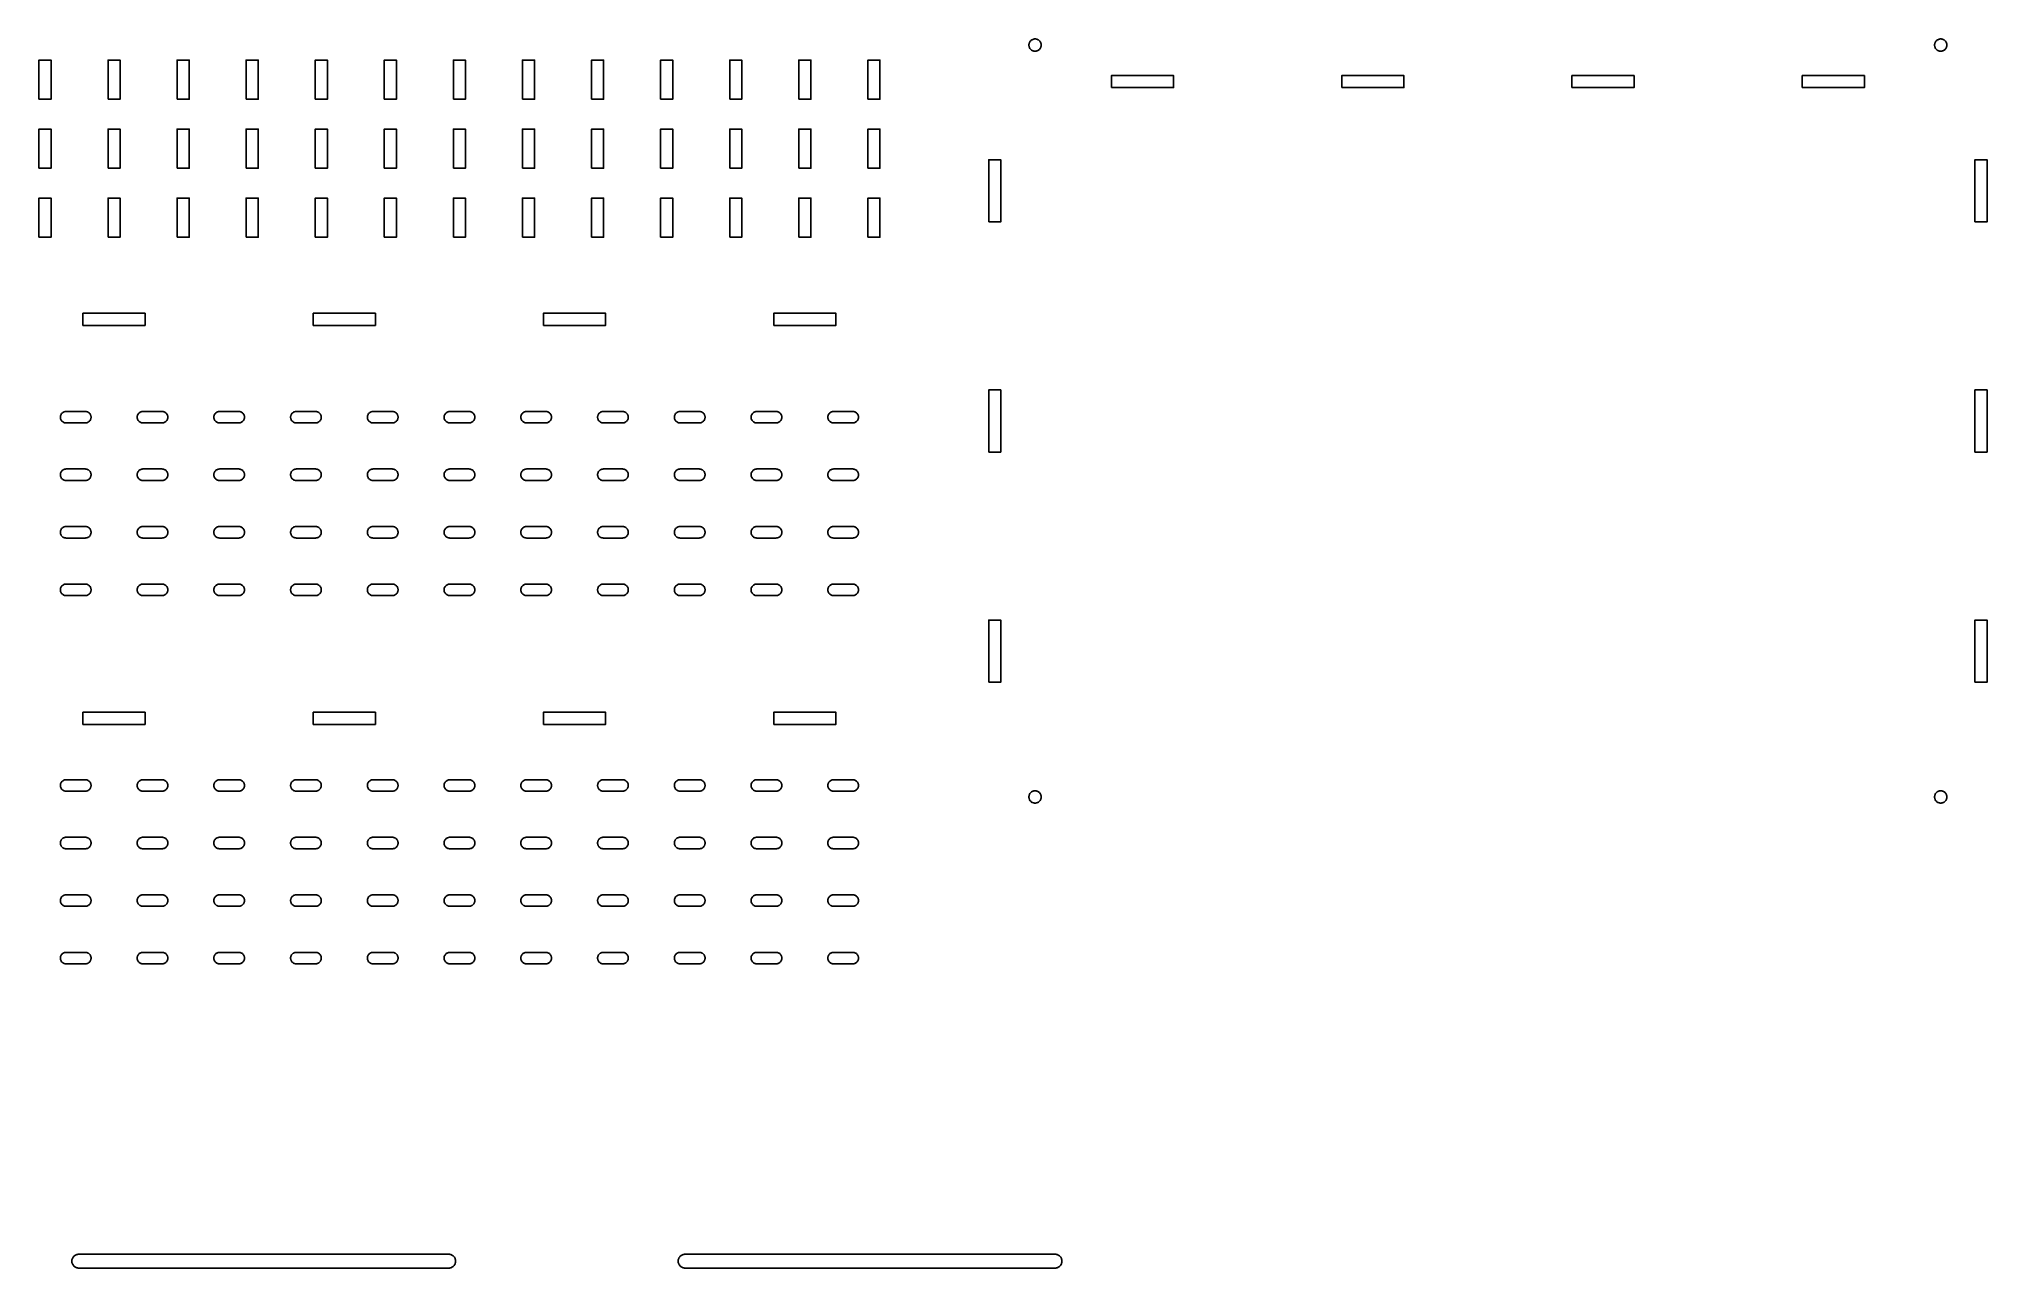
# Model space of a CAD drawing. Header units: millimetres. Extents: x 23 to 531, y -332 to -11.
import ezdxf

# ---------------------------------------------------------------- set-up
doc = ezdxf.new("R2010")
doc.units = ezdxf.units.MM
doc.layers.add('cut_inner', color=7, linetype='Continuous')

msp = doc.modelspace()

# ---------------------------------------------------------------- linework, layer by layer
at = {"layer": 'cut_inner'}
for points in [[(281.4, -13), (281.41, -12.84), (281.43, -12.69), (281.47, -12.54), (281.52, -12.39), (281.59, -12.25), (281.67, -12.11), (281.76, -11.98), (281.87, -11.87), (281.98, -11.76), (282.11, -11.67), (282.25, -11.59), (282.39, -11.52), (282.54, -11.47), (282.69, -11.43), (282.84, -11.41), (283, -11.4), (283.16, -11.41), (283.31, -11.43), (283.46, -11.47), (283.61, -11.52), (283.75, -11.59), (283.89, -11.67), (284.02, -11.76), (284.13, -11.87), (284.24, -11.98), (284.33, -12.11), (284.41, -12.25), (284.48, -12.39), (284.53, -12.54), (284.57, -12.69), (284.59, -12.84), (284.6, -13), (284.59, -13.16), (284.57, -13.31), (284.53, -13.46), (284.48, -13.61), (284.41, -13.75), (284.33, -13.89), (284.24, -14.02), (284.13, -14.13), (284.02, -14.24), (283.89, -14.33), (283.75, -14.41), (283.61, -14.48), (283.46, -14.53), (283.31, -14.57), (283.16, -14.59), (283, -14.6), (282.84, -14.59), (282.69, -14.57), (282.54, -14.53), (282.39, -14.48), (282.25, -14.41), (282.11, -14.33), (281.98, -14.24), (281.87, -14.13), (281.76, -14.02), (281.67, -13.89), (281.59, -13.75), (281.52, -13.61), (281.47, -13.46), (281.43, -13.31), (281.41, -13.16), (281.4, -13)], [(517.4, -13), (517.41, -12.84), (517.43, -12.69), (517.47, -12.54), (517.52, -12.39), (517.59, -12.25), (517.67, -12.11), (517.76, -11.98), (517.87, -11.87), (517.98, -11.76), (518.11, -11.67), (518.25, -11.59), (518.39, -11.52), (518.54, -11.47), (518.69, -11.43), (518.84, -11.41), (519, -11.4), (519.16, -11.41), (519.31, -11.43), (519.46, -11.47), (519.61, -11.52), (519.75, -11.59), (519.89, -11.67), (520.02, -11.76), (520.13, -11.87), (520.24, -11.98), (520.33, -12.11), (520.41, -12.25), (520.48, -12.39), (520.53, -12.54), (520.57, -12.69), (520.59, -12.84), (520.6, -13), (520.59, -13.16), (520.57, -13.31), (520.53, -13.46), (520.48, -13.61), (520.41, -13.75), (520.33, -13.89), (520.24, -14.02), (520.13, -14.13), (520.02, -14.24), (519.89, -14.33), (519.75, -14.41), (519.61, -14.48), (519.46, -14.53), (519.31, -14.57), (519.16, -14.59), (519, -14.6), (518.84, -14.59), (518.69, -14.57), (518.54, -14.53), (518.39, -14.48), (518.25, -14.41), (518.11, -14.33), (517.98, -14.24), (517.87, -14.13), (517.76, -14.02), (517.67, -13.89), (517.59, -13.75), (517.52, -13.61), (517.47, -13.46), (517.43, -13.31), (517.41, -13.16), (517.4, -13)], [(23.43, -27.1), (26.57, -27.1), (26.57, -16.9), (23.43, -16.9)], [(41.42, -27.1), (44.58, -27.1), (44.58, -16.9), (41.42, -16.9)], [(59.42, -27.1), (62.58, -27.1), (62.58, -16.9), (59.42, -16.9)], [(77.42, -27.1), (80.58, -27.1), (80.58, -16.9), (77.42, -16.9)], [(95.42, -27.1), (98.58, -27.1), (98.58, -16.9), (95.42, -16.9)], [(113.42, -27.1), (116.58, -27.1), (116.58, -16.9), (113.42, -16.9)], [(131.43, -27.1), (134.57, -27.1), (134.57, -16.9), (131.43, -16.9)], [(149.43, -27.1), (152.57, -27.1), (152.57, -16.9), (149.43, -16.9)], [(167.43, -27.1), (170.57, -27.1), (170.57, -16.9), (167.43, -16.9)], [(185.43, -27.1), (188.57, -27.1), (188.57, -16.9), (185.43, -16.9)], [(203.43, -27.1), (206.57, -27.1), (206.57, -16.9), (203.43, -16.9)], [(221.43, -27.1), (224.57, -27.1), (224.57, -16.9), (221.43, -16.9)], [(239.43, -27.1), (242.57, -27.1), (242.57, -16.9), (239.43, -16.9)], [(302.9, -24.07), (319.1, -24.07), (319.1, -20.93), (302.9, -20.93)], [(362.9, -24.07), (379.1, -24.07), (379.1, -20.93), (362.9, -20.93)], [(422.9, -24.07), (439.1, -24.07), (439.1, -20.93), (422.9, -20.93)], [(482.9, -24.07), (499.1, -24.07), (499.1, -20.93), (482.9, -20.93)], [(23.43, -45.1), (26.57, -45.1), (26.57, -34.9), (23.43, -34.9)], [(41.42, -45.1), (44.58, -45.1), (44.58, -34.9), (41.42, -34.9)], [(59.42, -45.1), (62.58, -45.1), (62.58, -34.9), (59.42, -34.9)], [(77.42, -45.1), (80.58, -45.1), (80.58, -34.9), (77.42, -34.9)], [(95.42, -45.1), (98.58, -45.1), (98.58, -34.9), (95.42, -34.9)], [(113.42, -45.1), (116.58, -45.1), (116.58, -34.9), (113.42, -34.9)], [(131.43, -45.1), (134.57, -45.1), (134.57, -34.9), (131.43, -34.9)], [(149.43, -45.1), (152.57, -45.1), (152.57, -34.9), (149.43, -34.9)], [(167.43, -45.1), (170.57, -45.1), (170.57, -34.9), (167.43, -34.9)], [(185.43, -45.1), (188.57, -45.1), (188.57, -34.9), (185.43, -34.9)], [(203.43, -45.1), (206.57, -45.1), (206.57, -34.9), (203.43, -34.9)], [(221.43, -45.1), (224.57, -45.1), (224.57, -34.9), (221.43, -34.9)], [(239.43, -45.1), (242.57, -45.1), (242.57, -34.9), (239.43, -34.9)], [(270.93, -59.1), (274.07, -59.1), (274.07, -42.9), (270.93, -42.9)], [(527.92, -59.1), (531.08, -59.1), (531.08, -42.9), (527.92, -42.9)], [(23.43, -63.1), (26.57, -63.1), (26.57, -52.9), (23.43, -52.9)], [(41.42, -63.1), (44.58, -63.1), (44.58, -52.9), (41.42, -52.9)], [(59.42, -63.1), (62.58, -63.1), (62.58, -52.9), (59.42, -52.9)], [(77.42, -63.1), (80.58, -63.1), (80.58, -52.9), (77.42, -52.9)], [(95.42, -63.1), (98.58, -63.1), (98.58, -52.9), (95.42, -52.9)], [(113.42, -63.1), (116.58, -63.1), (116.58, -52.9), (113.42, -52.9)], [(131.43, -63.1), (134.57, -63.1), (134.57, -52.9), (131.43, -52.9)], [(149.43, -63.1), (152.57, -63.1), (152.57, -52.9), (149.43, -52.9)], [(167.43, -63.1), (170.57, -63.1), (170.57, -52.9), (167.43, -52.9)], [(185.43, -63.1), (188.57, -63.1), (188.57, -52.9), (185.43, -52.9)], [(203.43, -63.1), (206.57, -63.1), (206.57, -52.9), (203.43, -52.9)], [(221.43, -63.1), (224.57, -63.1), (224.57, -52.9), (221.43, -52.9)], [(239.43, -63.1), (242.57, -63.1), (242.57, -52.9), (239.43, -52.9)], [(34.9, -86.08), (51.1, -86.08), (51.1, -82.92), (34.9, -82.92)], [(94.9, -86.08), (111.1, -86.08), (111.1, -82.92), (94.9, -82.92)], [(154.9, -86.08), (171.1, -86.08), (171.1, -82.92), (154.9, -82.92)], [(214.9, -86.08), (231.1, -86.08), (231.1, -82.92), (214.9, -82.92)], [(270.93, -119.1), (274.07, -119.1), (274.07, -102.9), (270.93, -102.9)], [(527.92, -119.1), (531.08, -119.1), (531.08, -102.9), (527.92, -102.9)], [(30.5, -111.5), (35.5, -111.5), (35.65, -111.49), (35.79, -111.47), (35.94, -111.44), (36.07, -111.39), (36.21, -111.32), (36.33, -111.25), (36.45, -111.16), (36.56, -111.06), (36.66, -110.95), (36.75, -110.83), (36.82, -110.71), (36.89, -110.57), (36.94, -110.44), (36.97, -110.29), (36.99, -110.15), (37, -110), (37, -110), (36.99, -109.85), (36.97, -109.71), (36.94, -109.56), (36.89, -109.43), (36.82, -109.29), (36.75, -109.17), (36.66, -109.05), (36.56, -108.94), (36.45, -108.84), (36.33, -108.75), (36.21, -108.68), (36.07, -108.61), (35.94, -108.56), (35.79, -108.53), (35.65, -108.51), (35.5, -108.5), (30.5, -108.5), (30.35, -108.51), (30.21, -108.53), (30.06, -108.56), (29.93, -108.61), (29.79, -108.68), (29.67, -108.75), (29.55, -108.84), (29.44, -108.94), (29.34, -109.05), (29.25, -109.17), (29.18, -109.29), (29.11, -109.43), (29.06, -109.56), (29.03, -109.71), (29.01, -109.85), (29, -110), (29, -110), (29.01, -110.15), (29.03, -110.29), (29.06, -110.44), (29.11, -110.57), (29.18, -110.71), (29.25, -110.83), (29.34, -110.95), (29.44, -111.06), (29.55, -111.16), (29.67, -111.25), (29.79, -111.32), (29.93, -111.39), (30.06, -111.44), (30.21, -111.47), (30.35, -111.49), (30.5, -111.5)], [(50.5, -111.5), (55.5, -111.5), (55.65, -111.49), (55.79, -111.47), (55.94, -111.44), (56.07, -111.39), (56.21, -111.32), (56.33, -111.25), (56.45, -111.16), (56.56, -111.06), (56.66, -110.95), (56.75, -110.83), (56.82, -110.71), (56.89, -110.57), (56.94, -110.44), (56.97, -110.29), (56.99, -110.15), (57, -110), (57, -110), (56.99, -109.85), (56.97, -109.71), (56.94, -109.56), (56.89, -109.43), (56.82, -109.29), (56.75, -109.17), (56.66, -109.05), (56.56, -108.94), (56.45, -108.84), (56.33, -108.75), (56.21, -108.68), (56.07, -108.61), (55.94, -108.56), (55.79, -108.53), (55.65, -108.51), (55.5, -108.5), (50.5, -108.5), (50.35, -108.51), (50.21, -108.53), (50.06, -108.56), (49.93, -108.61), (49.79, -108.68), (49.67, -108.75), (49.55, -108.84), (49.44, -108.94), (49.34, -109.05), (49.25, -109.17), (49.18, -109.29), (49.11, -109.43), (49.06, -109.56), (49.03, -109.71), (49.01, -109.85), (49, -110), (49, -110), (49.01, -110.15), (49.03, -110.29), (49.06, -110.44), (49.11, -110.57), (49.18, -110.71), (49.25, -110.83), (49.34, -110.95), (49.44, -111.06), (49.55, -111.16), (49.67, -111.25), (49.79, -111.32), (49.93, -111.39), (50.06, -111.44), (50.21, -111.47), (50.35, -111.49), (50.5, -111.5)], [(70.5, -111.5), (75.5, -111.5), (75.65, -111.49), (75.79, -111.47), (75.94, -111.44), (76.07, -111.39), (76.21, -111.32), (76.33, -111.25), (76.45, -111.16), (76.56, -111.06), (76.66, -110.95), (76.75, -110.83), (76.82, -110.71), (76.89, -110.57), (76.94, -110.44), (76.97, -110.29), (76.99, -110.15), (77, -110), (77, -110), (76.99, -109.85), (76.97, -109.71), (76.94, -109.56), (76.89, -109.43), (76.82, -109.29), (76.75, -109.17), (76.66, -109.05), (76.56, -108.94), (76.45, -108.84), (76.33, -108.75), (76.21, -108.68), (76.07, -108.61), (75.94, -108.56), (75.79, -108.53), (75.65, -108.51), (75.5, -108.5), (70.5, -108.5), (70.35, -108.51), (70.21, -108.53), (70.06, -108.56), (69.93, -108.61), (69.79, -108.68), (69.67, -108.75), (69.55, -108.84), (69.44, -108.94), (69.34, -109.05), (69.25, -109.17), (69.18, -109.29), (69.11, -109.43), (69.06, -109.56), (69.03, -109.71), (69.01, -109.85), (69, -110), (69, -110), (69.01, -110.15), (69.03, -110.29), (69.06, -110.44), (69.11, -110.57), (69.18, -110.71), (69.25, -110.83), (69.34, -110.95), (69.44, -111.06), (69.55, -111.16), (69.67, -111.25), (69.79, -111.32), (69.93, -111.39), (70.06, -111.44), (70.21, -111.47), (70.35, -111.49), (70.5, -111.5)], [(90.5, -111.5), (95.5, -111.5), (95.65, -111.49), (95.79, -111.47), (95.94, -111.44), (96.07, -111.39), (96.21, -111.32), (96.33, -111.25), (96.45, -111.16), (96.56, -111.06), (96.66, -110.95), (96.75, -110.83), (96.82, -110.71), (96.89, -110.57), (96.94, -110.44), (96.97, -110.29), (96.99, -110.15), (97, -110), (97, -110), (96.99, -109.85), (96.97, -109.71), (96.94, -109.56), (96.89, -109.43), (96.82, -109.29), (96.75, -109.17), (96.66, -109.05), (96.56, -108.94), (96.45, -108.84), (96.33, -108.75), (96.21, -108.68), (96.07, -108.61), (95.94, -108.56), (95.79, -108.53), (95.65, -108.51), (95.5, -108.5), (90.5, -108.5), (90.35, -108.51), (90.21, -108.53), (90.06, -108.56), (89.93, -108.61), (89.79, -108.68), (89.67, -108.75), (89.55, -108.84), (89.44, -108.94), (89.34, -109.05), (89.25, -109.17), (89.18, -109.29), (89.11, -109.43), (89.06, -109.56), (89.03, -109.71), (89.01, -109.85), (89, -110), (89, -110), (89.01, -110.15), (89.03, -110.29), (89.06, -110.44), (89.11, -110.57), (89.18, -110.71), (89.25, -110.83), (89.34, -110.95), (89.44, -111.06), (89.55, -111.16), (89.67, -111.25), (89.79, -111.32), (89.93, -111.39), (90.06, -111.44), (90.21, -111.47), (90.35, -111.49), (90.5, -111.5)], [(110.5, -111.5), (115.5, -111.5), (115.65, -111.49), (115.79, -111.47), (115.94, -111.44), (116.07, -111.39), (116.21, -111.32), (116.33, -111.25), (116.45, -111.16), (116.56, -111.06), (116.66, -110.95), (116.75, -110.83), (116.82, -110.71), (116.89, -110.57), (116.94, -110.44), (116.97, -110.29), (116.99, -110.15), (117, -110), (117, -110), (116.99, -109.85), (116.97, -109.71), (116.94, -109.56), (116.89, -109.43), (116.82, -109.29), (116.75, -109.17), (116.66, -109.05), (116.56, -108.94), (116.45, -108.84), (116.33, -108.75), (116.21, -108.68), (116.07, -108.61), (115.94, -108.56), (115.79, -108.53), (115.65, -108.51), (115.5, -108.5), (110.5, -108.5), (110.35, -108.51), (110.21, -108.53), (110.06, -108.56), (109.93, -108.61), (109.79, -108.68), (109.67, -108.75), (109.55, -108.84), (109.44, -108.94), (109.34, -109.05), (109.25, -109.17), (109.18, -109.29), (109.11, -109.43), (109.06, -109.56), (109.03, -109.71), (109.01, -109.85), (109, -110), (109, -110), (109.01, -110.15), (109.03, -110.29), (109.06, -110.44), (109.11, -110.57), (109.18, -110.71), (109.25, -110.83), (109.34, -110.95), (109.44, -111.06), (109.55, -111.16), (109.67, -111.25), (109.79, -111.32), (109.93, -111.39), (110.06, -111.44), (110.21, -111.47), (110.35, -111.49), (110.5, -111.5)], [(130.5, -111.5), (135.5, -111.5), (135.65, -111.49), (135.79, -111.47), (135.94, -111.44), (136.07, -111.39), (136.21, -111.32), (136.33, -111.25), (136.45, -111.16), (136.56, -111.06), (136.66, -110.95), (136.75, -110.83), (136.82, -110.71), (136.89, -110.57), (136.94, -110.44), (136.97, -110.29), (136.99, -110.15), (137, -110), (137, -110), (136.99, -109.85), (136.97, -109.71), (136.94, -109.56), (136.89, -109.43), (136.82, -109.29), (136.75, -109.17), (136.66, -109.05), (136.56, -108.94), (136.45, -108.84), (136.33, -108.75), (136.21, -108.68), (136.07, -108.61), (135.94, -108.56), (135.79, -108.53), (135.65, -108.51), (135.5, -108.5), (130.5, -108.5), (130.35, -108.51), (130.21, -108.53), (130.06, -108.56), (129.93, -108.61), (129.79, -108.68), (129.67, -108.75), (129.55, -108.84), (129.44, -108.94), (129.34, -109.05), (129.25, -109.17), (129.18, -109.29), (129.11, -109.43), (129.06, -109.56), (129.03, -109.71), (129.01, -109.85), (129, -110), (129, -110), (129.01, -110.15), (129.03, -110.29), (129.06, -110.44), (129.11, -110.57), (129.18, -110.71), (129.25, -110.83), (129.34, -110.95), (129.44, -111.06), (129.55, -111.16), (129.67, -111.25), (129.79, -111.32), (129.93, -111.39), (130.06, -111.44), (130.21, -111.47), (130.35, -111.49), (130.5, -111.5)], [(150.5, -111.5), (155.5, -111.5), (155.65, -111.49), (155.79, -111.47), (155.94, -111.44), (156.07, -111.39), (156.21, -111.32), (156.33, -111.25), (156.45, -111.16), (156.56, -111.06), (156.66, -110.95), (156.75, -110.83), (156.82, -110.71), (156.89, -110.57), (156.94, -110.44), (156.97, -110.29), (156.99, -110.15), (157, -110), (157, -110), (156.99, -109.85), (156.97, -109.71), (156.94, -109.56), (156.89, -109.43), (156.82, -109.29), (156.75, -109.17), (156.66, -109.05), (156.56, -108.94), (156.45, -108.84), (156.33, -108.75), (156.21, -108.68), (156.07, -108.61), (155.94, -108.56), (155.79, -108.53), (155.65, -108.51), (155.5, -108.5), (150.5, -108.5), (150.35, -108.51), (150.21, -108.53), (150.06, -108.56), (149.93, -108.61), (149.79, -108.68), (149.67, -108.75), (149.55, -108.84), (149.44, -108.94), (149.34, -109.05), (149.25, -109.17), (149.18, -109.29), (149.11, -109.43), (149.06, -109.56), (149.03, -109.71), (149.01, -109.85), (149, -110), (149, -110), (149.01, -110.15), (149.03, -110.29), (149.06, -110.44), (149.11, -110.57), (149.18, -110.71), (149.25, -110.83), (149.34, -110.95), (149.44, -111.06), (149.55, -111.16), (149.67, -111.25), (149.79, -111.32), (149.93, -111.39), (150.06, -111.44), (150.21, -111.47), (150.35, -111.49), (150.5, -111.5)], [(170.5, -111.5), (175.5, -111.5), (175.65, -111.49), (175.79, -111.47), (175.94, -111.44), (176.07, -111.39), (176.21, -111.32), (176.33, -111.25), (176.45, -111.16), (176.56, -111.06), (176.66, -110.95), (176.75, -110.83), (176.82, -110.71), (176.89, -110.57), (176.94, -110.44), (176.97, -110.29), (176.99, -110.15), (177, -110), (177, -110), (176.99, -109.85), (176.97, -109.71), (176.94, -109.56), (176.89, -109.43), (176.82, -109.29), (176.75, -109.17), (176.66, -109.05), (176.56, -108.94), (176.45, -108.84), (176.33, -108.75), (176.21, -108.68), (176.07, -108.61), (175.94, -108.56), (175.79, -108.53), (175.65, -108.51), (175.5, -108.5), (170.5, -108.5), (170.35, -108.51), (170.21, -108.53), (170.06, -108.56), (169.93, -108.61), (169.79, -108.68), (169.67, -108.75), (169.55, -108.84), (169.44, -108.94), (169.34, -109.05), (169.25, -109.17), (169.18, -109.29), (169.11, -109.43), (169.06, -109.56), (169.03, -109.71), (169.01, -109.85), (169, -110), (169, -110), (169.01, -110.15), (169.03, -110.29), (169.06, -110.44), (169.11, -110.57), (169.18, -110.71), (169.25, -110.83), (169.34, -110.95), (169.44, -111.06), (169.55, -111.16), (169.67, -111.25), (169.79, -111.32), (169.93, -111.39), (170.06, -111.44), (170.21, -111.47), (170.35, -111.49), (170.5, -111.5)], [(190.5, -111.5), (195.5, -111.5), (195.65, -111.49), (195.79, -111.47), (195.94, -111.44), (196.07, -111.39), (196.21, -111.32), (196.33, -111.25), (196.45, -111.16), (196.56, -111.06), (196.66, -110.95), (196.75, -110.83), (196.82, -110.71), (196.89, -110.57), (196.94, -110.44), (196.97, -110.29), (196.99, -110.15), (197, -110), (197, -110), (196.99, -109.85), (196.97, -109.71), (196.94, -109.56), (196.89, -109.43), (196.82, -109.29), (196.75, -109.17), (196.66, -109.05), (196.56, -108.94), (196.45, -108.84), (196.33, -108.75), (196.21, -108.68), (196.07, -108.61), (195.94, -108.56), (195.79, -108.53), (195.65, -108.51), (195.5, -108.5), (190.5, -108.5), (190.35, -108.51), (190.21, -108.53), (190.06, -108.56), (189.93, -108.61), (189.79, -108.68), (189.67, -108.75), (189.55, -108.84), (189.44, -108.94), (189.34, -109.05), (189.25, -109.17), (189.18, -109.29), (189.11, -109.43), (189.06, -109.56), (189.03, -109.71), (189.01, -109.85), (189, -110), (189, -110), (189.01, -110.15), (189.03, -110.29), (189.06, -110.44), (189.11, -110.57), (189.18, -110.71), (189.25, -110.83), (189.34, -110.95), (189.44, -111.06), (189.55, -111.16), (189.67, -111.25), (189.79, -111.32), (189.93, -111.39), (190.06, -111.44), (190.21, -111.47), (190.35, -111.49), (190.5, -111.5)], [(210.5, -111.5), (215.5, -111.5), (215.65, -111.49), (215.79, -111.47), (215.94, -111.44), (216.07, -111.39), (216.21, -111.32), (216.33, -111.25), (216.45, -111.16), (216.56, -111.06), (216.66, -110.95), (216.75, -110.83), (216.82, -110.71), (216.89, -110.57), (216.94, -110.44), (216.97, -110.29), (216.99, -110.15), (217, -110), (217, -110), (216.99, -109.85), (216.97, -109.71), (216.94, -109.56), (216.89, -109.43), (216.82, -109.29), (216.75, -109.17), (216.66, -109.05), (216.56, -108.94), (216.45, -108.84), (216.33, -108.75), (216.21, -108.68), (216.07, -108.61), (215.94, -108.56), (215.79, -108.53), (215.65, -108.51), (215.5, -108.5), (210.5, -108.5), (210.35, -108.51), (210.21, -108.53), (210.06, -108.56), (209.93, -108.61), (209.79, -108.68), (209.67, -108.75), (209.55, -108.84), (209.44, -108.94), (209.34, -109.05), (209.25, -109.17), (209.18, -109.29), (209.11, -109.43), (209.06, -109.56), (209.03, -109.71), (209.01, -109.85), (209, -110), (209, -110), (209.01, -110.15), (209.03, -110.29), (209.06, -110.44), (209.11, -110.57), (209.18, -110.71), (209.25, -110.83), (209.34, -110.95), (209.44, -111.06), (209.55, -111.16), (209.67, -111.25), (209.79, -111.32), (209.93, -111.39), (210.06, -111.44), (210.21, -111.47), (210.35, -111.49), (210.5, -111.5)], [(230.5, -111.5), (235.5, -111.5), (235.65, -111.49), (235.79, -111.47), (235.94, -111.44), (236.07, -111.39), (236.21, -111.32), (236.33, -111.25), (236.45, -111.16), (236.56, -111.06), (236.66, -110.95), (236.75, -110.83), (236.82, -110.71), (236.89, -110.57), (236.94, -110.44), (236.97, -110.29), (236.99, -110.15), (237, -110), (237, -110), (236.99, -109.85), (236.97, -109.71), (236.94, -109.56), (236.89, -109.43), (236.82, -109.29), (236.75, -109.17), (236.66, -109.05), (236.56, -108.94), (236.45, -108.84), (236.33, -108.75), (236.21, -108.68), (236.07, -108.61), (235.94, -108.56), (235.79, -108.53), (235.65, -108.51), (235.5, -108.5), (230.5, -108.5), (230.35, -108.51), (230.21, -108.53), (230.06, -108.56), (229.93, -108.61), (229.79, -108.68), (229.67, -108.75), (229.55, -108.84), (229.44, -108.94), (229.34, -109.05), (229.25, -109.17), (229.18, -109.29), (229.11, -109.43), (229.06, -109.56), (229.03, -109.71), (229.01, -109.85), (229, -110), (229, -110), (229.01, -110.15), (229.03, -110.29), (229.06, -110.44), (229.11, -110.57), (229.18, -110.71), (229.25, -110.83), (229.34, -110.95), (229.44, -111.06), (229.55, -111.16), (229.67, -111.25), (229.79, -111.32), (229.93, -111.39), (230.06, -111.44), (230.21, -111.47), (230.35, -111.49), (230.5, -111.5)], [(30.5, -126.5), (35.5, -126.5), (35.65, -126.49), (35.79, -126.47), (35.94, -126.44), (36.07, -126.39), (36.21, -126.32), (36.33, -126.25), (36.45, -126.16), (36.56, -126.06), (36.66, -125.95), (36.75, -125.83), (36.82, -125.71), (36.89, -125.57), (36.94, -125.44), (36.97, -125.29), (36.99, -125.15), (37, -125), (37, -125), (36.99, -124.85), (36.97, -124.71), (36.94, -124.56), (36.89, -124.43), (36.82, -124.29), (36.75, -124.17), (36.66, -124.05), (36.56, -123.94), (36.45, -123.84), (36.33, -123.75), (36.21, -123.68), (36.07, -123.61), (35.94, -123.56), (35.79, -123.53), (35.65, -123.51), (35.5, -123.5), (30.5, -123.5), (30.35, -123.51), (30.21, -123.53), (30.06, -123.56), (29.93, -123.61), (29.79, -123.68), (29.67, -123.75), (29.55, -123.84), (29.44, -123.94), (29.34, -124.05), (29.25, -124.17), (29.18, -124.29), (29.11, -124.43), (29.06, -124.56), (29.03, -124.71), (29.01, -124.85), (29, -125), (29, -125), (29.01, -125.15), (29.03, -125.29), (29.06, -125.44), (29.11, -125.57), (29.18, -125.71), (29.25, -125.83), (29.34, -125.95), (29.44, -126.06), (29.55, -126.16), (29.67, -126.25), (29.79, -126.32), (29.93, -126.39), (30.06, -126.44), (30.21, -126.47), (30.35, -126.49), (30.5, -126.5)], [(50.5, -126.5), (55.5, -126.5), (55.65, -126.49), (55.79, -126.47), (55.94, -126.44), (56.07, -126.39), (56.21, -126.32), (56.33, -126.25), (56.45, -126.16), (56.56, -126.06), (56.66, -125.95), (56.75, -125.83), (56.82, -125.71), (56.89, -125.57), (56.94, -125.44), (56.97, -125.29), (56.99, -125.15), (57, -125), (57, -125), (56.99, -124.85), (56.97, -124.71), (56.94, -124.56), (56.89, -124.43), (56.82, -124.29), (56.75, -124.17), (56.66, -124.05), (56.56, -123.94), (56.45, -123.84), (56.33, -123.75), (56.21, -123.68), (56.07, -123.61), (55.94, -123.56), (55.79, -123.53), (55.65, -123.51), (55.5, -123.5), (50.5, -123.5), (50.35, -123.51), (50.21, -123.53), (50.06, -123.56), (49.93, -123.61), (49.79, -123.68), (49.67, -123.75), (49.55, -123.84), (49.44, -123.94), (49.34, -124.05), (49.25, -124.17), (49.18, -124.29), (49.11, -124.43), (49.06, -124.56), (49.03, -124.71), (49.01, -124.85), (49, -125), (49, -125), (49.01, -125.15), (49.03, -125.29), (49.06, -125.44), (49.11, -125.57), (49.18, -125.71), (49.25, -125.83), (49.34, -125.95), (49.44, -126.06), (49.55, -126.16), (49.67, -126.25), (49.79, -126.32), (49.93, -126.39), (50.06, -126.44), (50.21, -126.47), (50.35, -126.49), (50.5, -126.5)], [(70.5, -126.5), (75.5, -126.5), (75.65, -126.49), (75.79, -126.47), (75.94, -126.44), (76.07, -126.39), (76.21, -126.32), (76.33, -126.25), (76.45, -126.16), (76.56, -126.06), (76.66, -125.95), (76.75, -125.83), (76.82, -125.71), (76.89, -125.57), (76.94, -125.44), (76.97, -125.29), (76.99, -125.15), (77, -125), (77, -125), (76.99, -124.85), (76.97, -124.71), (76.94, -124.56), (76.89, -124.43), (76.82, -124.29), (76.75, -124.17), (76.66, -124.05), (76.56, -123.94), (76.45, -123.84), (76.33, -123.75), (76.21, -123.68), (76.07, -123.61), (75.94, -123.56), (75.79, -123.53), (75.65, -123.51), (75.5, -123.5), (70.5, -123.5), (70.35, -123.51), (70.21, -123.53), (70.06, -123.56), (69.93, -123.61), (69.79, -123.68), (69.67, -123.75), (69.55, -123.84), (69.44, -123.94), (69.34, -124.05), (69.25, -124.17), (69.18, -124.29), (69.11, -124.43), (69.06, -124.56), (69.03, -124.71), (69.01, -124.85), (69, -125), (69, -125), (69.01, -125.15), (69.03, -125.29), (69.06, -125.44), (69.11, -125.57), (69.18, -125.71), (69.25, -125.83), (69.34, -125.95), (69.44, -126.06), (69.55, -126.16), (69.67, -126.25), (69.79, -126.32), (69.93, -126.39), (70.06, -126.44), (70.21, -126.47), (70.35, -126.49), (70.5, -126.5)], [(90.5, -126.5), (95.5, -126.5), (95.65, -126.49), (95.79, -126.47), (95.94, -126.44), (96.07, -126.39), (96.21, -126.32), (96.33, -126.25), (96.45, -126.16), (96.56, -126.06), (96.66, -125.95), (96.75, -125.83), (96.82, -125.71), (96.89, -125.57), (96.94, -125.44), (96.97, -125.29), (96.99, -125.15), (97, -125), (97, -125), (96.99, -124.85), (96.97, -124.71), (96.94, -124.56), (96.89, -124.43), (96.82, -124.29), (96.75, -124.17), (96.66, -124.05), (96.56, -123.94), (96.45, -123.84), (96.33, -123.75), (96.21, -123.68), (96.07, -123.61), (95.94, -123.56), (95.79, -123.53), (95.65, -123.51), (95.5, -123.5), (90.5, -123.5), (90.35, -123.51), (90.21, -123.53), (90.06, -123.56), (89.93, -123.61), (89.79, -123.68), (89.67, -123.75), (89.55, -123.84), (89.44, -123.94), (89.34, -124.05), (89.25, -124.17), (89.18, -124.29), (89.11, -124.43), (89.06, -124.56), (89.03, -124.71), (89.01, -124.85), (89, -125), (89, -125), (89.01, -125.15), (89.03, -125.29), (89.06, -125.44), (89.11, -125.57), (89.18, -125.71), (89.25, -125.83), (89.34, -125.95), (89.44, -126.06), (89.55, -126.16), (89.67, -126.25), (89.79, -126.32), (89.93, -126.39), (90.06, -126.44), (90.21, -126.47), (90.35, -126.49), (90.5, -126.5)], [(110.5, -126.5), (115.5, -126.5), (115.65, -126.49), (115.79, -126.47), (115.94, -126.44), (116.07, -126.39), (116.21, -126.32), (116.33, -126.25), (116.45, -126.16), (116.56, -126.06), (116.66, -125.95), (116.75, -125.83), (116.82, -125.71), (116.89, -125.57), (116.94, -125.44), (116.97, -125.29), (116.99, -125.15), (117, -125), (117, -125), (116.99, -124.85), (116.97, -124.71), (116.94, -124.56), (116.89, -124.43), (116.82, -124.29), (116.75, -124.17), (116.66, -124.05), (116.56, -123.94), (116.45, -123.84), (116.33, -123.75), (116.21, -123.68), (116.07, -123.61), (115.94, -123.56), (115.79, -123.53), (115.65, -123.51), (115.5, -123.5), (110.5, -123.5), (110.35, -123.51), (110.21, -123.53), (110.06, -123.56), (109.93, -123.61), (109.79, -123.68), (109.67, -123.75), (109.55, -123.84), (109.44, -123.94), (109.34, -124.05), (109.25, -124.17), (109.18, -124.29), (109.11, -124.43), (109.06, -124.56), (109.03, -124.71), (109.01, -124.85), (109, -125), (109, -125), (109.01, -125.15), (109.03, -125.29), (109.06, -125.44), (109.11, -125.57), (109.18, -125.71), (109.25, -125.83), (109.34, -125.95), (109.44, -126.06), (109.55, -126.16), (109.67, -126.25), (109.79, -126.32), (109.93, -126.39), (110.06, -126.44), (110.21, -126.47), (110.35, -126.49), (110.5, -126.5)], [(130.5, -126.5), (135.5, -126.5), (135.65, -126.49), (135.79, -126.47), (135.94, -126.44), (136.07, -126.39), (136.21, -126.32), (136.33, -126.25), (136.45, -126.16), (136.56, -126.06), (136.66, -125.95), (136.75, -125.83), (136.82, -125.71), (136.89, -125.57), (136.94, -125.44), (136.97, -125.29), (136.99, -125.15), (137, -125), (137, -125), (136.99, -124.85), (136.97, -124.71), (136.94, -124.56), (136.89, -124.43), (136.82, -124.29), (136.75, -124.17), (136.66, -124.05), (136.56, -123.94), (136.45, -123.84), (136.33, -123.75), (136.21, -123.68), (136.07, -123.61), (135.94, -123.56), (135.79, -123.53), (135.65, -123.51), (135.5, -123.5), (130.5, -123.5), (130.35, -123.51), (130.21, -123.53), (130.06, -123.56), (129.93, -123.61), (129.79, -123.68), (129.67, -123.75), (129.55, -123.84), (129.44, -123.94), (129.34, -124.05), (129.25, -124.17), (129.18, -124.29), (129.11, -124.43), (129.06, -124.56), (129.03, -124.71), (129.01, -124.85), (129, -125), (129, -125), (129.01, -125.15), (129.03, -125.29), (129.06, -125.44), (129.11, -125.57), (129.18, -125.71), (129.25, -125.83), (129.34, -125.95), (129.44, -126.06), (129.55, -126.16), (129.67, -126.25), (129.79, -126.32), (129.93, -126.39), (130.06, -126.44), (130.21, -126.47), (130.35, -126.49), (130.5, -126.5)], [(150.5, -126.5), (155.5, -126.5), (155.65, -126.49), (155.79, -126.47), (155.94, -126.44), (156.07, -126.39), (156.21, -126.32), (156.33, -126.25), (156.45, -126.16), (156.56, -126.06), (156.66, -125.95), (156.75, -125.83), (156.82, -125.71), (156.89, -125.57), (156.94, -125.44), (156.97, -125.29), (156.99, -125.15), (157, -125), (157, -125), (156.99, -124.85), (156.97, -124.71), (156.94, -124.56), (156.89, -124.43), (156.82, -124.29), (156.75, -124.17), (156.66, -124.05), (156.56, -123.94), (156.45, -123.84), (156.33, -123.75), (156.21, -123.68), (156.07, -123.61), (155.94, -123.56), (155.79, -123.53), (155.65, -123.51), (155.5, -123.5), (150.5, -123.5), (150.35, -123.51), (150.21, -123.53), (150.06, -123.56), (149.93, -123.61), (149.79, -123.68), (149.67, -123.75), (149.55, -123.84), (149.44, -123.94), (149.34, -124.05), (149.25, -124.17), (149.18, -124.29), (149.11, -124.43), (149.06, -124.56), (149.03, -124.71), (149.01, -124.85), (149, -125), (149, -125), (149.01, -125.15), (149.03, -125.29), (149.06, -125.44), (149.11, -125.57), (149.18, -125.71), (149.25, -125.83), (149.34, -125.95), (149.44, -126.06), (149.55, -126.16), (149.67, -126.25), (149.79, -126.32), (149.93, -126.39), (150.06, -126.44), (150.21, -126.47), (150.35, -126.49), (150.5, -126.5)], [(170.5, -126.5), (175.5, -126.5), (175.65, -126.49), (175.79, -126.47), (175.94, -126.44), (176.07, -126.39), (176.21, -126.32), (176.33, -126.25), (176.45, -126.16), (176.56, -126.06), (176.66, -125.95), (176.75, -125.83), (176.82, -125.71), (176.89, -125.57), (176.94, -125.44), (176.97, -125.29), (176.99, -125.15), (177, -125), (177, -125), (176.99, -124.85), (176.97, -124.71), (176.94, -124.56), (176.89, -124.43), (176.82, -124.29), (176.75, -124.17), (176.66, -124.05), (176.56, -123.94), (176.45, -123.84), (176.33, -123.75), (176.21, -123.68), (176.07, -123.61), (175.94, -123.56), (175.79, -123.53), (175.65, -123.51), (175.5, -123.5), (170.5, -123.5), (170.35, -123.51), (170.21, -123.53), (170.06, -123.56), (169.93, -123.61), (169.79, -123.68), (169.67, -123.75), (169.55, -123.84), (169.44, -123.94), (169.34, -124.05), (169.25, -124.17), (169.18, -124.29), (169.11, -124.43), (169.06, -124.56), (169.03, -124.71), (169.01, -124.85), (169, -125), (169, -125), (169.01, -125.15), (169.03, -125.29), (169.06, -125.44), (169.11, -125.57), (169.18, -125.71), (169.25, -125.83), (169.34, -125.95), (169.44, -126.06), (169.55, -126.16), (169.67, -126.25), (169.79, -126.32), (169.93, -126.39), (170.06, -126.44), (170.21, -126.47), (170.35, -126.49), (170.5, -126.5)], [(190.5, -126.5), (195.5, -126.5), (195.65, -126.49), (195.79, -126.47), (195.94, -126.44), (196.07, -126.39), (196.21, -126.32), (196.33, -126.25), (196.45, -126.16), (196.56, -126.06), (196.66, -125.95), (196.75, -125.83), (196.82, -125.71), (196.89, -125.57), (196.94, -125.44), (196.97, -125.29), (196.99, -125.15), (197, -125), (197, -125), (196.99, -124.85), (196.97, -124.71), (196.94, -124.56), (196.89, -124.43), (196.82, -124.29), (196.75, -124.17), (196.66, -124.05), (196.56, -123.94), (196.45, -123.84), (196.33, -123.75), (196.21, -123.68), (196.07, -123.61), (195.94, -123.56), (195.79, -123.53), (195.65, -123.51), (195.5, -123.5), (190.5, -123.5), (190.35, -123.51), (190.21, -123.53), (190.06, -123.56), (189.93, -123.61), (189.79, -123.68), (189.67, -123.75), (189.55, -123.84), (189.44, -123.94), (189.34, -124.05), (189.25, -124.17), (189.18, -124.29), (189.11, -124.43), (189.06, -124.56), (189.03, -124.71), (189.01, -124.85), (189, -125), (189, -125), (189.01, -125.15), (189.03, -125.29), (189.06, -125.44), (189.11, -125.57), (189.18, -125.71), (189.25, -125.83), (189.34, -125.95), (189.44, -126.06), (189.55, -126.16), (189.67, -126.25), (189.79, -126.32), (189.93, -126.39), (190.06, -126.44), (190.21, -126.47), (190.35, -126.49), (190.5, -126.5)], [(210.5, -126.5), (215.5, -126.5), (215.65, -126.49), (215.79, -126.47), (215.94, -126.44), (216.07, -126.39), (216.21, -126.32), (216.33, -126.25), (216.45, -126.16), (216.56, -126.06), (216.66, -125.95), (216.75, -125.83), (216.82, -125.71), (216.89, -125.57), (216.94, -125.44), (216.97, -125.29), (216.99, -125.15), (217, -125), (217, -125), (216.99, -124.85), (216.97, -124.71), (216.94, -124.56), (216.89, -124.43), (216.82, -124.29), (216.75, -124.17), (216.66, -124.05), (216.56, -123.94), (216.45, -123.84), (216.33, -123.75), (216.21, -123.68), (216.07, -123.61), (215.94, -123.56), (215.79, -123.53), (215.65, -123.51), (215.5, -123.5), (210.5, -123.5), (210.35, -123.51), (210.21, -123.53), (210.06, -123.56), (209.93, -123.61), (209.79, -123.68), (209.67, -123.75), (209.55, -123.84), (209.44, -123.94), (209.34, -124.05), (209.25, -124.17), (209.18, -124.29), (209.11, -124.43), (209.06, -124.56), (209.03, -124.71), (209.01, -124.85), (209, -125), (209, -125), (209.01, -125.15), (209.03, -125.29), (209.06, -125.44), (209.11, -125.57), (209.18, -125.71), (209.25, -125.83), (209.34, -125.95), (209.44, -126.06), (209.55, -126.16), (209.67, -126.25), (209.79, -126.32), (209.93, -126.39), (210.06, -126.44), (210.21, -126.47), (210.35, -126.49), (210.5, -126.5)], [(230.5, -126.5), (235.5, -126.5), (235.65, -126.49), (235.79, -126.47), (235.94, -126.44), (236.07, -126.39), (236.21, -126.32), (236.33, -126.25), (236.45, -126.16), (236.56, -126.06), (236.66, -125.95), (236.75, -125.83), (236.82, -125.71), (236.89, -125.57), (236.94, -125.44), (236.97, -125.29), (236.99, -125.15), (237, -125), (237, -125), (236.99, -124.85), (236.97, -124.71), (236.94, -124.56), (236.89, -124.43), (236.82, -124.29), (236.75, -124.17), (236.66, -124.05), (236.56, -123.94), (236.45, -123.84), (236.33, -123.75), (236.21, -123.68), (236.07, -123.61), (235.94, -123.56), (235.79, -123.53), (235.65, -123.51), (235.5, -123.5), (230.5, -123.5), (230.35, -123.51), (230.21, -123.53), (230.06, -123.56), (229.93, -123.61), (229.79, -123.68), (229.67, -123.75), (229.55, -123.84), (229.44, -123.94), (229.34, -124.05), (229.25, -124.17), (229.18, -124.29), (229.11, -124.43), (229.06, -124.56), (229.03, -124.71), (229.01, -124.85), (229, -125), (229, -125), (229.01, -125.15), (229.03, -125.29), (229.06, -125.44), (229.11, -125.57), (229.18, -125.71), (229.25, -125.83), (229.34, -125.95), (229.44, -126.06), (229.55, -126.16), (229.67, -126.25), (229.79, -126.32), (229.93, -126.39), (230.06, -126.44), (230.21, -126.47), (230.35, -126.49), (230.5, -126.5)], [(30.5, -141.5), (35.5, -141.5), (35.65, -141.49), (35.79, -141.47), (35.94, -141.44), (36.07, -141.39), (36.21, -141.32), (36.33, -141.25), (36.45, -141.16), (36.56, -141.06), (36.66, -140.95), (36.75, -140.83), (36.82, -140.71), (36.89, -140.57), (36.94, -140.44), (36.97, -140.29), (36.99, -140.15), (37, -140), (37, -140), (36.99, -139.85), (36.97, -139.71), (36.94, -139.56), (36.89, -139.43), (36.82, -139.29), (36.75, -139.17), (36.66, -139.05), (36.56, -138.94), (36.45, -138.84), (36.33, -138.75), (36.21, -138.68), (36.07, -138.61), (35.94, -138.56), (35.79, -138.53), (35.65, -138.51), (35.5, -138.5), (30.5, -138.5), (30.35, -138.51), (30.21, -138.53), (30.06, -138.56), (29.93, -138.61), (29.79, -138.68), (29.67, -138.75), (29.55, -138.84), (29.44, -138.94), (29.34, -139.05), (29.25, -139.17), (29.18, -139.29), (29.11, -139.43), (29.06, -139.56), (29.03, -139.71), (29.01, -139.85), (29, -140), (29, -140), (29.01, -140.15), (29.03, -140.29), (29.06, -140.44), (29.11, -140.57), (29.18, -140.71), (29.25, -140.83), (29.34, -140.95), (29.44, -141.06), (29.55, -141.16), (29.67, -141.25), (29.79, -141.32), (29.93, -141.39), (30.06, -141.44), (30.21, -141.47), (30.35, -141.49), (30.5, -141.5)], [(50.5, -141.5), (55.5, -141.5), (55.65, -141.49), (55.79, -141.47), (55.94, -141.44), (56.07, -141.39), (56.21, -141.32), (56.33, -141.25), (56.45, -141.16), (56.56, -141.06), (56.66, -140.95), (56.75, -140.83), (56.82, -140.71), (56.89, -140.57), (56.94, -140.44), (56.97, -140.29), (56.99, -140.15), (57, -140), (57, -140), (56.99, -139.85), (56.97, -139.71), (56.94, -139.56), (56.89, -139.43), (56.82, -139.29), (56.75, -139.17), (56.66, -139.05), (56.56, -138.94), (56.45, -138.84), (56.33, -138.75), (56.21, -138.68), (56.07, -138.61), (55.94, -138.56), (55.79, -138.53), (55.65, -138.51), (55.5, -138.5), (50.5, -138.5), (50.35, -138.51), (50.21, -138.53), (50.06, -138.56), (49.93, -138.61), (49.79, -138.68), (49.67, -138.75), (49.55, -138.84), (49.44, -138.94), (49.34, -139.05), (49.25, -139.17), (49.18, -139.29), (49.11, -139.43), (49.06, -139.56), (49.03, -139.71), (49.01, -139.85), (49, -140), (49, -140), (49.01, -140.15), (49.03, -140.29), (49.06, -140.44), (49.11, -140.57), (49.18, -140.71), (49.25, -140.83), (49.34, -140.95), (49.44, -141.06), (49.55, -141.16), (49.67, -141.25), (49.79, -141.32), (49.93, -141.39), (50.06, -141.44), (50.21, -141.47), (50.35, -141.49), (50.5, -141.5)], [(70.5, -141.5), (75.5, -141.5), (75.65, -141.49), (75.79, -141.47), (75.94, -141.44), (76.07, -141.39), (76.21, -141.32), (76.33, -141.25), (76.45, -141.16), (76.56, -141.06), (76.66, -140.95), (76.75, -140.83), (76.82, -140.71), (76.89, -140.57), (76.94, -140.44), (76.97, -140.29), (76.99, -140.15), (77, -140), (77, -140), (76.99, -139.85), (76.97, -139.71), (76.94, -139.56), (76.89, -139.43), (76.82, -139.29), (76.75, -139.17), (76.66, -139.05), (76.56, -138.94), (76.45, -138.84), (76.33, -138.75), (76.21, -138.68), (76.07, -138.61), (75.94, -138.56), (75.79, -138.53), (75.65, -138.51), (75.5, -138.5), (70.5, -138.5), (70.35, -138.51), (70.21, -138.53), (70.06, -138.56), (69.93, -138.61), (69.79, -138.68), (69.67, -138.75), (69.55, -138.84), (69.44, -138.94), (69.34, -139.05), (69.25, -139.17), (69.18, -139.29), (69.11, -139.43), (69.06, -139.56), (69.03, -139.71), (69.01, -139.85), (69, -140), (69, -140), (69.01, -140.15), (69.03, -140.29), (69.06, -140.44), (69.11, -140.57), (69.18, -140.71), (69.25, -140.83), (69.34, -140.95), (69.44, -141.06), (69.55, -141.16), (69.67, -141.25), (69.79, -141.32), (69.93, -141.39), (70.06, -141.44), (70.21, -141.47), (70.35, -141.49), (70.5, -141.5)], [(90.5, -141.5), (95.5, -141.5), (95.65, -141.49), (95.79, -141.47), (95.94, -141.44), (96.07, -141.39), (96.21, -141.32), (96.33, -141.25), (96.45, -141.16), (96.56, -141.06), (96.66, -140.95), (96.75, -140.83), (96.82, -140.71), (96.89, -140.57), (96.94, -140.44), (96.97, -140.29), (96.99, -140.15), (97, -140), (97, -140), (96.99, -139.85), (96.97, -139.71), (96.94, -139.56), (96.89, -139.43), (96.82, -139.29), (96.75, -139.17), (96.66, -139.05), (96.56, -138.94), (96.45, -138.84), (96.33, -138.75), (96.21, -138.68), (96.07, -138.61), (95.94, -138.56), (95.79, -138.53), (95.65, -138.51), (95.5, -138.5), (90.5, -138.5), (90.35, -138.51), (90.21, -138.53), (90.06, -138.56), (89.93, -138.61), (89.79, -138.68), (89.67, -138.75), (89.55, -138.84), (89.44, -138.94), (89.34, -139.05), (89.25, -139.17), (89.18, -139.29), (89.11, -139.43), (89.06, -139.56), (89.03, -139.71), (89.01, -139.85), (89, -140), (89, -140), (89.01, -140.15), (89.03, -140.29), (89.06, -140.44), (89.11, -140.57), (89.18, -140.71), (89.25, -140.83), (89.34, -140.95), (89.44, -141.06), (89.55, -141.16), (89.67, -141.25), (89.79, -141.32), (89.93, -141.39), (90.06, -141.44), (90.21, -141.47), (90.35, -141.49), (90.5, -141.5)], [(110.5, -141.5), (115.5, -141.5), (115.65, -141.49), (115.79, -141.47), (115.94, -141.44), (116.07, -141.39), (116.21, -141.32), (116.33, -141.25), (116.45, -141.16), (116.56, -141.06), (116.66, -140.95), (116.75, -140.83), (116.82, -140.71), (116.89, -140.57), (116.94, -140.44), (116.97, -140.29), (116.99, -140.15), (117, -140), (117, -140), (116.99, -139.85), (116.97, -139.71), (116.94, -139.56), (116.89, -139.43), (116.82, -139.29), (116.75, -139.17), (116.66, -139.05), (116.56, -138.94), (116.45, -138.84), (116.33, -138.75), (116.21, -138.68), (116.07, -138.61), (115.94, -138.56), (115.79, -138.53), (115.65, -138.51), (115.5, -138.5), (110.5, -138.5), (110.35, -138.51), (110.21, -138.53), (110.06, -138.56), (109.93, -138.61), (109.79, -138.68), (109.67, -138.75), (109.55, -138.84), (109.44, -138.94), (109.34, -139.05), (109.25, -139.17), (109.18, -139.29), (109.11, -139.43), (109.06, -139.56), (109.03, -139.71), (109.01, -139.85), (109, -140), (109, -140), (109.01, -140.15), (109.03, -140.29), (109.06, -140.44), (109.11, -140.57), (109.18, -140.71), (109.25, -140.83), (109.34, -140.95), (109.44, -141.06), (109.55, -141.16), (109.67, -141.25), (109.79, -141.32), (109.93, -141.39), (110.06, -141.44), (110.21, -141.47), (110.35, -141.49), (110.5, -141.5)], [(130.5, -141.5), (135.5, -141.5), (135.65, -141.49), (135.79, -141.47), (135.94, -141.44), (136.07, -141.39), (136.21, -141.32), (136.33, -141.25), (136.45, -141.16), (136.56, -141.06), (136.66, -140.95), (136.75, -140.83), (136.82, -140.71), (136.89, -140.57), (136.94, -140.44), (136.97, -140.29), (136.99, -140.15), (137, -140), (137, -140), (136.99, -139.85), (136.97, -139.71), (136.94, -139.56), (136.89, -139.43), (136.82, -139.29), (136.75, -139.17), (136.66, -139.05), (136.56, -138.94), (136.45, -138.84), (136.33, -138.75), (136.21, -138.68), (136.07, -138.61), (135.94, -138.56), (135.79, -138.53), (135.65, -138.51), (135.5, -138.5), (130.5, -138.5), (130.35, -138.51), (130.21, -138.53), (130.06, -138.56), (129.93, -138.61), (129.79, -138.68), (129.67, -138.75), (129.55, -138.84), (129.44, -138.94), (129.34, -139.05), (129.25, -139.17), (129.18, -139.29), (129.11, -139.43), (129.06, -139.56), (129.03, -139.71), (129.01, -139.85), (129, -140), (129, -140), (129.01, -140.15), (129.03, -140.29), (129.06, -140.44), (129.11, -140.57), (129.18, -140.71), (129.25, -140.83), (129.34, -140.95), (129.44, -141.06), (129.55, -141.16), (129.67, -141.25), (129.79, -141.32), (129.93, -141.39), (130.06, -141.44), (130.21, -141.47), (130.35, -141.49), (130.5, -141.5)], [(150.5, -141.5), (155.5, -141.5), (155.65, -141.49), (155.79, -141.47), (155.94, -141.44), (156.07, -141.39), (156.21, -141.32), (156.33, -141.25), (156.45, -141.16), (156.56, -141.06), (156.66, -140.95), (156.75, -140.83), (156.82, -140.71), (156.89, -140.57), (156.94, -140.44), (156.97, -140.29), (156.99, -140.15), (157, -140), (157, -140), (156.99, -139.85), (156.97, -139.71), (156.94, -139.56), (156.89, -139.43), (156.82, -139.29), (156.75, -139.17), (156.66, -139.05), (156.56, -138.94), (156.45, -138.84), (156.33, -138.75), (156.21, -138.68), (156.07, -138.61), (155.94, -138.56), (155.79, -138.53), (155.65, -138.51), (155.5, -138.5), (150.5, -138.5), (150.35, -138.51), (150.21, -138.53), (150.06, -138.56), (149.93, -138.61), (149.79, -138.68), (149.67, -138.75), (149.55, -138.84), (149.44, -138.94), (149.34, -139.05), (149.25, -139.17), (149.18, -139.29), (149.11, -139.43), (149.06, -139.56), (149.03, -139.71), (149.01, -139.85), (149, -140), (149, -140), (149.01, -140.15), (149.03, -140.29), (149.06, -140.44), (149.11, -140.57), (149.18, -140.71), (149.25, -140.83), (149.34, -140.95), (149.44, -141.06), (149.55, -141.16), (149.67, -141.25), (149.79, -141.32), (149.93, -141.39), (150.06, -141.44), (150.21, -141.47), (150.35, -141.49), (150.5, -141.5)], [(170.5, -141.5), (175.5, -141.5), (175.65, -141.49), (175.79, -141.47), (175.94, -141.44), (176.07, -141.39), (176.21, -141.32), (176.33, -141.25), (176.45, -141.16), (176.56, -141.06), (176.66, -140.95), (176.75, -140.83), (176.82, -140.71), (176.89, -140.57), (176.94, -140.44), (176.97, -140.29), (176.99, -140.15), (177, -140), (177, -140), (176.99, -139.85), (176.97, -139.71), (176.94, -139.56), (176.89, -139.43), (176.82, -139.29), (176.75, -139.17), (176.66, -139.05), (176.56, -138.94), (176.45, -138.84), (176.33, -138.75), (176.21, -138.68), (176.07, -138.61), (175.94, -138.56), (175.79, -138.53), (175.65, -138.51), (175.5, -138.5), (170.5, -138.5), (170.35, -138.51), (170.21, -138.53), (170.06, -138.56), (169.93, -138.61), (169.79, -138.68), (169.67, -138.75), (169.55, -138.84), (169.44, -138.94), (169.34, -139.05), (169.25, -139.17), (169.18, -139.29), (169.11, -139.43), (169.06, -139.56), (169.03, -139.71), (169.01, -139.85), (169, -140), (169, -140), (169.01, -140.15), (169.03, -140.29), (169.06, -140.44), (169.11, -140.57), (169.18, -140.71), (169.25, -140.83), (169.34, -140.95), (169.44, -141.06), (169.55, -141.16), (169.67, -141.25), (169.79, -141.32), (169.93, -141.39), (170.06, -141.44), (170.21, -141.47), (170.35, -141.49), (170.5, -141.5)], [(190.5, -141.5), (195.5, -141.5), (195.65, -141.49), (195.79, -141.47), (195.94, -141.44), (196.07, -141.39), (196.21, -141.32), (196.33, -141.25), (196.45, -141.16), (196.56, -141.06), (196.66, -140.95), (196.75, -140.83), (196.82, -140.71), (196.89, -140.57), (196.94, -140.44), (196.97, -140.29), (196.99, -140.15), (197, -140), (197, -140), (196.99, -139.85), (196.97, -139.71), (196.94, -139.56), (196.89, -139.43), (196.82, -139.29), (196.75, -139.17), (196.66, -139.05), (196.56, -138.94), (196.45, -138.84), (196.33, -138.75), (196.21, -138.68), (196.07, -138.61), (195.94, -138.56), (195.79, -138.53), (195.65, -138.51), (195.5, -138.5), (190.5, -138.5), (190.35, -138.51), (190.21, -138.53), (190.06, -138.56), (189.93, -138.61), (189.79, -138.68), (189.67, -138.75), (189.55, -138.84), (189.44, -138.94), (189.34, -139.05), (189.25, -139.17), (189.18, -139.29), (189.11, -139.43), (189.06, -139.56), (189.03, -139.71), (189.01, -139.85), (189, -140), (189, -140), (189.01, -140.15), (189.03, -140.29), (189.06, -140.44), (189.11, -140.57), (189.18, -140.71), (189.25, -140.83), (189.34, -140.95), (189.44, -141.06), (189.55, -141.16), (189.67, -141.25), (189.79, -141.32), (189.93, -141.39), (190.06, -141.44), (190.21, -141.47), (190.35, -141.49), (190.5, -141.5)], [(210.5, -141.5), (215.5, -141.5), (215.65, -141.49), (215.79, -141.47), (215.94, -141.44), (216.07, -141.39), (216.21, -141.32), (216.33, -141.25), (216.45, -141.16), (216.56, -141.06), (216.66, -140.95), (216.75, -140.83), (216.82, -140.71), (216.89, -140.57), (216.94, -140.44), (216.97, -140.29), (216.99, -140.15), (217, -140), (217, -140), (216.99, -139.85), (216.97, -139.71), (216.94, -139.56), (216.89, -139.43), (216.82, -139.29), (216.75, -139.17), (216.66, -139.05), (216.56, -138.94), (216.45, -138.84), (216.33, -138.75), (216.21, -138.68), (216.07, -138.61), (215.94, -138.56), (215.79, -138.53), (215.65, -138.51), (215.5, -138.5), (210.5, -138.5), (210.35, -138.51), (210.21, -138.53), (210.06, -138.56), (209.93, -138.61), (209.79, -138.68), (209.67, -138.75), (209.55, -138.84), (209.44, -138.94), (209.34, -139.05), (209.25, -139.17), (209.18, -139.29), (209.11, -139.43), (209.06, -139.56), (209.03, -139.71), (209.01, -139.85), (209, -140), (209, -140), (209.01, -140.15), (209.03, -140.29), (209.06, -140.44), (209.11, -140.57), (209.18, -140.71), (209.25, -140.83), (209.34, -140.95), (209.44, -141.06), (209.55, -141.16), (209.67, -141.25), (209.79, -141.32), (209.93, -141.39), (210.06, -141.44), (210.21, -141.47), (210.35, -141.49), (210.5, -141.5)], [(230.5, -141.5), (235.5, -141.5), (235.65, -141.49), (235.79, -141.47), (235.94, -141.44), (236.07, -141.39), (236.21, -141.32), (236.33, -141.25), (236.45, -141.16), (236.56, -141.06), (236.66, -140.95), (236.75, -140.83), (236.82, -140.71), (236.89, -140.57), (236.94, -140.44), (236.97, -140.29), (236.99, -140.15), (237, -140), (237, -140), (236.99, -139.85), (236.97, -139.71), (236.94, -139.56), (236.89, -139.43), (236.82, -139.29), (236.75, -139.17), (236.66, -139.05), (236.56, -138.94), (236.45, -138.84), (236.33, -138.75), (236.21, -138.68), (236.07, -138.61), (235.94, -138.56), (235.79, -138.53), (235.65, -138.51), (235.5, -138.5), (230.5, -138.5), (230.35, -138.51), (230.21, -138.53), (230.06, -138.56), (229.93, -138.61), (229.79, -138.68), (229.67, -138.75), (229.55, -138.84), (229.44, -138.94), (229.34, -139.05), (229.25, -139.17), (229.18, -139.29), (229.11, -139.43), (229.06, -139.56), (229.03, -139.71), (229.01, -139.85), (229, -140), (229, -140), (229.01, -140.15), (229.03, -140.29), (229.06, -140.44), (229.11, -140.57), (229.18, -140.71), (229.25, -140.83), (229.34, -140.95), (229.44, -141.06), (229.55, -141.16), (229.67, -141.25), (229.79, -141.32), (229.93, -141.39), (230.06, -141.44), (230.21, -141.47), (230.35, -141.49), (230.5, -141.5)], [(30.5, -156.5), (35.5, -156.5), (35.65, -156.49), (35.79, -156.47), (35.94, -156.44), (36.07, -156.39), (36.21, -156.32), (36.33, -156.25), (36.45, -156.16), (36.56, -156.06), (36.66, -155.95), (36.75, -155.83), (36.82, -155.71), (36.89, -155.57), (36.94, -155.44), (36.97, -155.29), (36.99, -155.15), (37, -155), (37, -155), (36.99, -154.85), (36.97, -154.71), (36.94, -154.56), (36.89, -154.43), (36.82, -154.29), (36.75, -154.17), (36.66, -154.05), (36.56, -153.94), (36.45, -153.84), (36.33, -153.75), (36.21, -153.68), (36.07, -153.61), (35.94, -153.56), (35.79, -153.53), (35.65, -153.51), (35.5, -153.5), (30.5, -153.5), (30.35, -153.51), (30.21, -153.53), (30.06, -153.56), (29.93, -153.61), (29.79, -153.68), (29.67, -153.75), (29.55, -153.84), (29.44, -153.94), (29.34, -154.05), (29.25, -154.17), (29.18, -154.29), (29.11, -154.43), (29.06, -154.56), (29.03, -154.71), (29.01, -154.85), (29, -155), (29, -155), (29.01, -155.15), (29.03, -155.29), (29.06, -155.44), (29.11, -155.57), (29.18, -155.71), (29.25, -155.83), (29.34, -155.95), (29.44, -156.06), (29.55, -156.16), (29.67, -156.25), (29.79, -156.32), (29.93, -156.39), (30.06, -156.44), (30.21, -156.47), (30.35, -156.49), (30.5, -156.5)], [(50.5, -156.5), (55.5, -156.5), (55.65, -156.49), (55.79, -156.47), (55.94, -156.44), (56.07, -156.39), (56.21, -156.32), (56.33, -156.25), (56.45, -156.16), (56.56, -156.06), (56.66, -155.95), (56.75, -155.83), (56.82, -155.71), (56.89, -155.57), (56.94, -155.44), (56.97, -155.29), (56.99, -155.15), (57, -155), (57, -155), (56.99, -154.85), (56.97, -154.71), (56.94, -154.56), (56.89, -154.43), (56.82, -154.29), (56.75, -154.17), (56.66, -154.05), (56.56, -153.94), (56.45, -153.84), (56.33, -153.75), (56.21, -153.68), (56.07, -153.61), (55.94, -153.56), (55.79, -153.53), (55.65, -153.51), (55.5, -153.5), (50.5, -153.5), (50.35, -153.51), (50.21, -153.53), (50.06, -153.56), (49.93, -153.61), (49.79, -153.68), (49.67, -153.75), (49.55, -153.84), (49.44, -153.94), (49.34, -154.05), (49.25, -154.17), (49.18, -154.29), (49.11, -154.43), (49.06, -154.56), (49.03, -154.71), (49.01, -154.85), (49, -155), (49, -155), (49.01, -155.15), (49.03, -155.29), (49.06, -155.44), (49.11, -155.57), (49.18, -155.71), (49.25, -155.83), (49.34, -155.95), (49.44, -156.06), (49.55, -156.16), (49.67, -156.25), (49.79, -156.32), (49.93, -156.39), (50.06, -156.44), (50.21, -156.47), (50.35, -156.49), (50.5, -156.5)], [(70.5, -156.5), (75.5, -156.5), (75.65, -156.49), (75.79, -156.47), (75.94, -156.44), (76.07, -156.39), (76.21, -156.32), (76.33, -156.25), (76.45, -156.16), (76.56, -156.06), (76.66, -155.95), (76.75, -155.83), (76.82, -155.71), (76.89, -155.57), (76.94, -155.44), (76.97, -155.29), (76.99, -155.15), (77, -155), (77, -155), (76.99, -154.85), (76.97, -154.71), (76.94, -154.56), (76.89, -154.43), (76.82, -154.29), (76.75, -154.17), (76.66, -154.05), (76.56, -153.94), (76.45, -153.84), (76.33, -153.75), (76.21, -153.68), (76.07, -153.61), (75.94, -153.56), (75.79, -153.53), (75.65, -153.51), (75.5, -153.5), (70.5, -153.5), (70.35, -153.51), (70.21, -153.53), (70.06, -153.56), (69.93, -153.61), (69.79, -153.68), (69.67, -153.75), (69.55, -153.84), (69.44, -153.94), (69.34, -154.05), (69.25, -154.17), (69.18, -154.29), (69.11, -154.43), (69.06, -154.56), (69.03, -154.71), (69.01, -154.85), (69, -155), (69, -155), (69.01, -155.15), (69.03, -155.29), (69.06, -155.44), (69.11, -155.57), (69.18, -155.71), (69.25, -155.83), (69.34, -155.95), (69.44, -156.06), (69.55, -156.16), (69.67, -156.25), (69.79, -156.32), (69.93, -156.39), (70.06, -156.44), (70.21, -156.47), (70.35, -156.49), (70.5, -156.5)], [(90.5, -156.5), (95.5, -156.5), (95.65, -156.49), (95.79, -156.47), (95.94, -156.44), (96.07, -156.39), (96.21, -156.32), (96.33, -156.25), (96.45, -156.16), (96.56, -156.06), (96.66, -155.95), (96.75, -155.83), (96.82, -155.71), (96.89, -155.57), (96.94, -155.44), (96.97, -155.29), (96.99, -155.15), (97, -155), (97, -155), (96.99, -154.85), (96.97, -154.71), (96.94, -154.56), (96.89, -154.43), (96.82, -154.29), (96.75, -154.17), (96.66, -154.05), (96.56, -153.94), (96.45, -153.84), (96.33, -153.75), (96.21, -153.68), (96.07, -153.61), (95.94, -153.56), (95.79, -153.53), (95.65, -153.51), (95.5, -153.5), (90.5, -153.5), (90.35, -153.51), (90.21, -153.53), (90.06, -153.56), (89.93, -153.61), (89.79, -153.68), (89.67, -153.75), (89.55, -153.84), (89.44, -153.94), (89.34, -154.05), (89.25, -154.17), (89.18, -154.29), (89.11, -154.43), (89.06, -154.56), (89.03, -154.71), (89.01, -154.85), (89, -155), (89, -155), (89.01, -155.15), (89.03, -155.29), (89.06, -155.44), (89.11, -155.57), (89.18, -155.71), (89.25, -155.83), (89.34, -155.95), (89.44, -156.06), (89.55, -156.16), (89.67, -156.25), (89.79, -156.32), (89.93, -156.39), (90.06, -156.44), (90.21, -156.47), (90.35, -156.49), (90.5, -156.5)], [(110.5, -156.5), (115.5, -156.5), (115.65, -156.49), (115.79, -156.47), (115.94, -156.44), (116.07, -156.39), (116.21, -156.32), (116.33, -156.25), (116.45, -156.16), (116.56, -156.06), (116.66, -155.95), (116.75, -155.83), (116.82, -155.71), (116.89, -155.57), (116.94, -155.44), (116.97, -155.29), (116.99, -155.15), (117, -155), (117, -155), (116.99, -154.85), (116.97, -154.71), (116.94, -154.56), (116.89, -154.43), (116.82, -154.29), (116.75, -154.17), (116.66, -154.05), (116.56, -153.94), (116.45, -153.84), (116.33, -153.75), (116.21, -153.68), (116.07, -153.61), (115.94, -153.56), (115.79, -153.53), (115.65, -153.51), (115.5, -153.5), (110.5, -153.5), (110.35, -153.51), (110.21, -153.53), (110.06, -153.56), (109.93, -153.61), (109.79, -153.68), (109.67, -153.75), (109.55, -153.84), (109.44, -153.94), (109.34, -154.05), (109.25, -154.17), (109.18, -154.29), (109.11, -154.43), (109.06, -154.56), (109.03, -154.71), (109.01, -154.85), (109, -155), (109, -155), (109.01, -155.15), (109.03, -155.29), (109.06, -155.44), (109.11, -155.57), (109.18, -155.71), (109.25, -155.83), (109.34, -155.95), (109.44, -156.06), (109.55, -156.16), (109.67, -156.25), (109.79, -156.32), (109.93, -156.39), (110.06, -156.44), (110.21, -156.47), (110.35, -156.49), (110.5, -156.5)], [(130.5, -156.5), (135.5, -156.5), (135.65, -156.49), (135.79, -156.47), (135.94, -156.44), (136.07, -156.39), (136.21, -156.32), (136.33, -156.25), (136.45, -156.16), (136.56, -156.06), (136.66, -155.95), (136.75, -155.83), (136.82, -155.71), (136.89, -155.57), (136.94, -155.44), (136.97, -155.29), (136.99, -155.15), (137, -155), (137, -155), (136.99, -154.85), (136.97, -154.71), (136.94, -154.56), (136.89, -154.43), (136.82, -154.29), (136.75, -154.17), (136.66, -154.05), (136.56, -153.94), (136.45, -153.84), (136.33, -153.75), (136.21, -153.68), (136.07, -153.61), (135.94, -153.56), (135.79, -153.53), (135.65, -153.51), (135.5, -153.5), (130.5, -153.5), (130.35, -153.51), (130.21, -153.53), (130.06, -153.56), (129.93, -153.61), (129.79, -153.68), (129.67, -153.75), (129.55, -153.84), (129.44, -153.94), (129.34, -154.05), (129.25, -154.17), (129.18, -154.29), (129.11, -154.43), (129.06, -154.56), (129.03, -154.71), (129.01, -154.85), (129, -155), (129, -155), (129.01, -155.15), (129.03, -155.29), (129.06, -155.44), (129.11, -155.57), (129.18, -155.71), (129.25, -155.83), (129.34, -155.95), (129.44, -156.06), (129.55, -156.16), (129.67, -156.25), (129.79, -156.32), (129.93, -156.39), (130.06, -156.44), (130.21, -156.47), (130.35, -156.49), (130.5, -156.5)], [(150.5, -156.5), (155.5, -156.5), (155.65, -156.49), (155.79, -156.47), (155.94, -156.44), (156.07, -156.39), (156.21, -156.32), (156.33, -156.25), (156.45, -156.16), (156.56, -156.06), (156.66, -155.95), (156.75, -155.83), (156.82, -155.71), (156.89, -155.57), (156.94, -155.44), (156.97, -155.29), (156.99, -155.15), (157, -155), (157, -155), (156.99, -154.85), (156.97, -154.71), (156.94, -154.56), (156.89, -154.43), (156.82, -154.29), (156.75, -154.17), (156.66, -154.05), (156.56, -153.94), (156.45, -153.84), (156.33, -153.75), (156.21, -153.68), (156.07, -153.61), (155.94, -153.56), (155.79, -153.53), (155.65, -153.51), (155.5, -153.5), (150.5, -153.5), (150.35, -153.51), (150.21, -153.53), (150.06, -153.56), (149.93, -153.61), (149.79, -153.68), (149.67, -153.75), (149.55, -153.84), (149.44, -153.94), (149.34, -154.05), (149.25, -154.17), (149.18, -154.29), (149.11, -154.43), (149.06, -154.56), (149.03, -154.71), (149.01, -154.85), (149, -155), (149, -155), (149.01, -155.15), (149.03, -155.29), (149.06, -155.44), (149.11, -155.57), (149.18, -155.71), (149.25, -155.83), (149.34, -155.95), (149.44, -156.06), (149.55, -156.16), (149.67, -156.25), (149.79, -156.32), (149.93, -156.39), (150.06, -156.44), (150.21, -156.47), (150.35, -156.49), (150.5, -156.5)], [(170.5, -156.5), (175.5, -156.5), (175.65, -156.49), (175.79, -156.47), (175.94, -156.44), (176.07, -156.39), (176.21, -156.32), (176.33, -156.25), (176.45, -156.16), (176.56, -156.06), (176.66, -155.95), (176.75, -155.83), (176.82, -155.71), (176.89, -155.57), (176.94, -155.44), (176.97, -155.29), (176.99, -155.15), (177, -155), (177, -155), (176.99, -154.85), (176.97, -154.71), (176.94, -154.56), (176.89, -154.43), (176.82, -154.29), (176.75, -154.17), (176.66, -154.05), (176.56, -153.94), (176.45, -153.84), (176.33, -153.75), (176.21, -153.68), (176.07, -153.61), (175.94, -153.56), (175.79, -153.53), (175.65, -153.51), (175.5, -153.5), (170.5, -153.5), (170.35, -153.51), (170.21, -153.53), (170.06, -153.56), (169.93, -153.61), (169.79, -153.68), (169.67, -153.75), (169.55, -153.84), (169.44, -153.94), (169.34, -154.05), (169.25, -154.17), (169.18, -154.29), (169.11, -154.43), (169.06, -154.56), (169.03, -154.71), (169.01, -154.85), (169, -155), (169, -155), (169.01, -155.15), (169.03, -155.29), (169.06, -155.44), (169.11, -155.57), (169.18, -155.71), (169.25, -155.83), (169.34, -155.95), (169.44, -156.06), (169.55, -156.16), (169.67, -156.25), (169.79, -156.32), (169.93, -156.39), (170.06, -156.44), (170.21, -156.47), (170.35, -156.49), (170.5, -156.5)], [(190.5, -156.5), (195.5, -156.5), (195.65, -156.49), (195.79, -156.47), (195.94, -156.44), (196.07, -156.39), (196.21, -156.32), (196.33, -156.25), (196.45, -156.16), (196.56, -156.06), (196.66, -155.95), (196.75, -155.83), (196.82, -155.71), (196.89, -155.57), (196.94, -155.44), (196.97, -155.29), (196.99, -155.15), (197, -155), (197, -155), (196.99, -154.85), (196.97, -154.71), (196.94, -154.56), (196.89, -154.43), (196.82, -154.29), (196.75, -154.17), (196.66, -154.05), (196.56, -153.94), (196.45, -153.84), (196.33, -153.75), (196.21, -153.68), (196.07, -153.61), (195.94, -153.56), (195.79, -153.53), (195.65, -153.51), (195.5, -153.5), (190.5, -153.5), (190.35, -153.51), (190.21, -153.53), (190.06, -153.56), (189.93, -153.61), (189.79, -153.68), (189.67, -153.75), (189.55, -153.84), (189.44, -153.94), (189.34, -154.05), (189.25, -154.17), (189.18, -154.29), (189.11, -154.43), (189.06, -154.56), (189.03, -154.71), (189.01, -154.85), (189, -155), (189, -155), (189.01, -155.15), (189.03, -155.29), (189.06, -155.44), (189.11, -155.57), (189.18, -155.71), (189.25, -155.83), (189.34, -155.95), (189.44, -156.06), (189.55, -156.16), (189.67, -156.25), (189.79, -156.32), (189.93, -156.39), (190.06, -156.44), (190.21, -156.47), (190.35, -156.49), (190.5, -156.5)], [(210.5, -156.5), (215.5, -156.5), (215.65, -156.49), (215.79, -156.47), (215.94, -156.44), (216.07, -156.39), (216.21, -156.32), (216.33, -156.25), (216.45, -156.16), (216.56, -156.06), (216.66, -155.95), (216.75, -155.83), (216.82, -155.71), (216.89, -155.57), (216.94, -155.44), (216.97, -155.29), (216.99, -155.15), (217, -155), (217, -155), (216.99, -154.85), (216.97, -154.71), (216.94, -154.56), (216.89, -154.43), (216.82, -154.29), (216.75, -154.17), (216.66, -154.05), (216.56, -153.94), (216.45, -153.84), (216.33, -153.75), (216.21, -153.68), (216.07, -153.61), (215.94, -153.56), (215.79, -153.53), (215.65, -153.51), (215.5, -153.5), (210.5, -153.5), (210.35, -153.51), (210.21, -153.53), (210.06, -153.56), (209.93, -153.61), (209.79, -153.68), (209.67, -153.75), (209.55, -153.84), (209.44, -153.94), (209.34, -154.05), (209.25, -154.17), (209.18, -154.29), (209.11, -154.43), (209.06, -154.56), (209.03, -154.71), (209.01, -154.85), (209, -155), (209, -155), (209.01, -155.15), (209.03, -155.29), (209.06, -155.44), (209.11, -155.57), (209.18, -155.71), (209.25, -155.83), (209.34, -155.95), (209.44, -156.06), (209.55, -156.16), (209.67, -156.25), (209.79, -156.32), (209.93, -156.39), (210.06, -156.44), (210.21, -156.47), (210.35, -156.49), (210.5, -156.5)], [(230.5, -156.5), (235.5, -156.5), (235.65, -156.49), (235.79, -156.47), (235.94, -156.44), (236.07, -156.39), (236.21, -156.32), (236.33, -156.25), (236.45, -156.16), (236.56, -156.06), (236.66, -155.95), (236.75, -155.83), (236.82, -155.71), (236.89, -155.57), (236.94, -155.44), (236.97, -155.29), (236.99, -155.15), (237, -155), (237, -155), (236.99, -154.85), (236.97, -154.71), (236.94, -154.56), (236.89, -154.43), (236.82, -154.29), (236.75, -154.17), (236.66, -154.05), (236.56, -153.94), (236.45, -153.84), (236.33, -153.75), (236.21, -153.68), (236.07, -153.61), (235.94, -153.56), (235.79, -153.53), (235.65, -153.51), (235.5, -153.5), (230.5, -153.5), (230.35, -153.51), (230.21, -153.53), (230.06, -153.56), (229.93, -153.61), (229.79, -153.68), (229.67, -153.75), (229.55, -153.84), (229.44, -153.94), (229.34, -154.05), (229.25, -154.17), (229.18, -154.29), (229.11, -154.43), (229.06, -154.56), (229.03, -154.71), (229.01, -154.85), (229, -155), (229, -155), (229.01, -155.15), (229.03, -155.29), (229.06, -155.44), (229.11, -155.57), (229.18, -155.71), (229.25, -155.83), (229.34, -155.95), (229.44, -156.06), (229.55, -156.16), (229.67, -156.25), (229.79, -156.32), (229.93, -156.39), (230.06, -156.44), (230.21, -156.47), (230.35, -156.49), (230.5, -156.5)], [(270.93, -179.1), (274.07, -179.1), (274.07, -162.9), (270.93, -162.9)], [(527.92, -179.1), (531.08, -179.1), (531.08, -162.9), (527.92, -162.9)], [(34.9, -190.07), (51.1, -190.07), (51.1, -186.93), (34.9, -186.93)], [(94.9, -190.07), (111.1, -190.07), (111.1, -186.93), (94.9, -186.93)], [(154.9, -190.07), (171.1, -190.07), (171.1, -186.93), (154.9, -186.93)], [(214.9, -190.07), (231.1, -190.07), (231.1, -186.93), (214.9, -186.93)], [(30.5, -207.5), (35.5, -207.5), (35.65, -207.49), (35.79, -207.47), (35.94, -207.44), (36.07, -207.39), (36.21, -207.32), (36.33, -207.25), (36.45, -207.16), (36.56, -207.06), (36.66, -206.95), (36.75, -206.83), (36.82, -206.71), (36.89, -206.57), (36.94, -206.44), (36.97, -206.29), (36.99, -206.15), (37, -206), (37, -206), (36.99, -205.85), (36.97, -205.71), (36.94, -205.56), (36.89, -205.43), (36.82, -205.29), (36.75, -205.17), (36.66, -205.05), (36.56, -204.94), (36.45, -204.84), (36.33, -204.75), (36.21, -204.68), (36.07, -204.61), (35.94, -204.56), (35.79, -204.53), (35.65, -204.51), (35.5, -204.5), (30.5, -204.5), (30.35, -204.51), (30.21, -204.53), (30.06, -204.56), (29.93, -204.61), (29.79, -204.68), (29.67, -204.75), (29.55, -204.84), (29.44, -204.94), (29.34, -205.05), (29.25, -205.17), (29.18, -205.29), (29.11, -205.43), (29.06, -205.56), (29.03, -205.71), (29.01, -205.85), (29, -206), (29, -206), (29.01, -206.15), (29.03, -206.29), (29.06, -206.44), (29.11, -206.57), (29.18, -206.71), (29.25, -206.83), (29.34, -206.95), (29.44, -207.06), (29.55, -207.16), (29.67, -207.25), (29.79, -207.32), (29.93, -207.39), (30.06, -207.44), (30.21, -207.47), (30.35, -207.49), (30.5, -207.5)], [(50.5, -207.5), (55.5, -207.5), (55.65, -207.49), (55.79, -207.47), (55.94, -207.44), (56.07, -207.39), (56.21, -207.32), (56.33, -207.25), (56.45, -207.16), (56.56, -207.06), (56.66, -206.95), (56.75, -206.83), (56.82, -206.71), (56.89, -206.57), (56.94, -206.44), (56.97, -206.29), (56.99, -206.15), (57, -206), (57, -206), (56.99, -205.85), (56.97, -205.71), (56.94, -205.56), (56.89, -205.43), (56.82, -205.29), (56.75, -205.17), (56.66, -205.05), (56.56, -204.94), (56.45, -204.84), (56.33, -204.75), (56.21, -204.68), (56.07, -204.61), (55.94, -204.56), (55.79, -204.53), (55.65, -204.51), (55.5, -204.5), (50.5, -204.5), (50.35, -204.51), (50.21, -204.53), (50.06, -204.56), (49.93, -204.61), (49.79, -204.68), (49.67, -204.75), (49.55, -204.84), (49.44, -204.94), (49.34, -205.05), (49.25, -205.17), (49.18, -205.29), (49.11, -205.43), (49.06, -205.56), (49.03, -205.71), (49.01, -205.85), (49, -206), (49, -206), (49.01, -206.15), (49.03, -206.29), (49.06, -206.44), (49.11, -206.57), (49.18, -206.71), (49.25, -206.83), (49.34, -206.95), (49.44, -207.06), (49.55, -207.16), (49.67, -207.25), (49.79, -207.32), (49.93, -207.39), (50.06, -207.44), (50.21, -207.47), (50.35, -207.49), (50.5, -207.5)], [(70.5, -207.5), (75.5, -207.5), (75.65, -207.49), (75.79, -207.47), (75.94, -207.44), (76.07, -207.39), (76.21, -207.32), (76.33, -207.25), (76.45, -207.16), (76.56, -207.06), (76.66, -206.95), (76.75, -206.83), (76.82, -206.71), (76.89, -206.57), (76.94, -206.44), (76.97, -206.29), (76.99, -206.15), (77, -206), (77, -206), (76.99, -205.85), (76.97, -205.71), (76.94, -205.56), (76.89, -205.43), (76.82, -205.29), (76.75, -205.17), (76.66, -205.05), (76.56, -204.94), (76.45, -204.84), (76.33, -204.75), (76.21, -204.68), (76.07, -204.61), (75.94, -204.56), (75.79, -204.53), (75.65, -204.51), (75.5, -204.5), (70.5, -204.5), (70.35, -204.51), (70.21, -204.53), (70.06, -204.56), (69.93, -204.61), (69.79, -204.68), (69.67, -204.75), (69.55, -204.84), (69.44, -204.94), (69.34, -205.05), (69.25, -205.17), (69.18, -205.29), (69.11, -205.43), (69.06, -205.56), (69.03, -205.71), (69.01, -205.85), (69, -206), (69, -206), (69.01, -206.15), (69.03, -206.29), (69.06, -206.44), (69.11, -206.57), (69.18, -206.71), (69.25, -206.83), (69.34, -206.95), (69.44, -207.06), (69.55, -207.16), (69.67, -207.25), (69.79, -207.32), (69.93, -207.39), (70.06, -207.44), (70.21, -207.47), (70.35, -207.49), (70.5, -207.5)], [(90.5, -207.5), (95.5, -207.5), (95.65, -207.49), (95.79, -207.47), (95.94, -207.44), (96.07, -207.39), (96.21, -207.32), (96.33, -207.25), (96.45, -207.16), (96.56, -207.06), (96.66, -206.95), (96.75, -206.83), (96.82, -206.71), (96.89, -206.57), (96.94, -206.44), (96.97, -206.29), (96.99, -206.15), (97, -206), (97, -206), (96.99, -205.85), (96.97, -205.71), (96.94, -205.56), (96.89, -205.43), (96.82, -205.29), (96.75, -205.17), (96.66, -205.05), (96.56, -204.94), (96.45, -204.84), (96.33, -204.75), (96.21, -204.68), (96.07, -204.61), (95.94, -204.56), (95.79, -204.53), (95.65, -204.51), (95.5, -204.5), (90.5, -204.5), (90.35, -204.51), (90.21, -204.53), (90.06, -204.56), (89.93, -204.61), (89.79, -204.68), (89.67, -204.75), (89.55, -204.84), (89.44, -204.94), (89.34, -205.05), (89.25, -205.17), (89.18, -205.29), (89.11, -205.43), (89.06, -205.56), (89.03, -205.71), (89.01, -205.85), (89, -206), (89, -206), (89.01, -206.15), (89.03, -206.29), (89.06, -206.44), (89.11, -206.57), (89.18, -206.71), (89.25, -206.83), (89.34, -206.95), (89.44, -207.06), (89.55, -207.16), (89.67, -207.25), (89.79, -207.32), (89.93, -207.39), (90.06, -207.44), (90.21, -207.47), (90.35, -207.49), (90.5, -207.5)], [(110.5, -207.5), (115.5, -207.5), (115.65, -207.49), (115.79, -207.47), (115.94, -207.44), (116.07, -207.39), (116.21, -207.32), (116.33, -207.25), (116.45, -207.16), (116.56, -207.06), (116.66, -206.95), (116.75, -206.83), (116.82, -206.71), (116.89, -206.57), (116.94, -206.44), (116.97, -206.29), (116.99, -206.15), (117, -206), (117, -206), (116.99, -205.85), (116.97, -205.71), (116.94, -205.56), (116.89, -205.43), (116.82, -205.29), (116.75, -205.17), (116.66, -205.05), (116.56, -204.94), (116.45, -204.84), (116.33, -204.75), (116.21, -204.68), (116.07, -204.61), (115.94, -204.56), (115.79, -204.53), (115.65, -204.51), (115.5, -204.5), (110.5, -204.5), (110.35, -204.51), (110.21, -204.53), (110.06, -204.56), (109.93, -204.61), (109.79, -204.68), (109.67, -204.75), (109.55, -204.84), (109.44, -204.94), (109.34, -205.05), (109.25, -205.17), (109.18, -205.29), (109.11, -205.43), (109.06, -205.56), (109.03, -205.71), (109.01, -205.85), (109, -206), (109, -206), (109.01, -206.15), (109.03, -206.29), (109.06, -206.44), (109.11, -206.57), (109.18, -206.71), (109.25, -206.83), (109.34, -206.95), (109.44, -207.06), (109.55, -207.16), (109.67, -207.25), (109.79, -207.32), (109.93, -207.39), (110.06, -207.44), (110.21, -207.47), (110.35, -207.49), (110.5, -207.5)], [(130.5, -207.5), (135.5, -207.5), (135.65, -207.49), (135.79, -207.47), (135.94, -207.44), (136.07, -207.39), (136.21, -207.32), (136.33, -207.25), (136.45, -207.16), (136.56, -207.06), (136.66, -206.95), (136.75, -206.83), (136.82, -206.71), (136.89, -206.57), (136.94, -206.44), (136.97, -206.29), (136.99, -206.15), (137, -206), (137, -206), (136.99, -205.85), (136.97, -205.71), (136.94, -205.56), (136.89, -205.43), (136.82, -205.29), (136.75, -205.17), (136.66, -205.05), (136.56, -204.94), (136.45, -204.84), (136.33, -204.75), (136.21, -204.68), (136.07, -204.61), (135.94, -204.56), (135.79, -204.53), (135.65, -204.51), (135.5, -204.5), (130.5, -204.5), (130.35, -204.51), (130.21, -204.53), (130.06, -204.56), (129.93, -204.61), (129.79, -204.68), (129.67, -204.75), (129.55, -204.84), (129.44, -204.94), (129.34, -205.05), (129.25, -205.17), (129.18, -205.29), (129.11, -205.43), (129.06, -205.56), (129.03, -205.71), (129.01, -205.85), (129, -206), (129, -206), (129.01, -206.15), (129.03, -206.29), (129.06, -206.44), (129.11, -206.57), (129.18, -206.71), (129.25, -206.83), (129.34, -206.95), (129.44, -207.06), (129.55, -207.16), (129.67, -207.25), (129.79, -207.32), (129.93, -207.39), (130.06, -207.44), (130.21, -207.47), (130.35, -207.49), (130.5, -207.5)], [(150.5, -207.5), (155.5, -207.5), (155.65, -207.49), (155.79, -207.47), (155.94, -207.44), (156.07, -207.39), (156.21, -207.32), (156.33, -207.25), (156.45, -207.16), (156.56, -207.06), (156.66, -206.95), (156.75, -206.83), (156.82, -206.71), (156.89, -206.57), (156.94, -206.44), (156.97, -206.29), (156.99, -206.15), (157, -206), (157, -206), (156.99, -205.85), (156.97, -205.71), (156.94, -205.56), (156.89, -205.43), (156.82, -205.29), (156.75, -205.17), (156.66, -205.05), (156.56, -204.94), (156.45, -204.84), (156.33, -204.75), (156.21, -204.68), (156.07, -204.61), (155.94, -204.56), (155.79, -204.53), (155.65, -204.51), (155.5, -204.5), (150.5, -204.5), (150.35, -204.51), (150.21, -204.53), (150.06, -204.56), (149.93, -204.61), (149.79, -204.68), (149.67, -204.75), (149.55, -204.84), (149.44, -204.94), (149.34, -205.05), (149.25, -205.17), (149.18, -205.29), (149.11, -205.43), (149.06, -205.56), (149.03, -205.71), (149.01, -205.85), (149, -206), (149, -206), (149.01, -206.15), (149.03, -206.29), (149.06, -206.44), (149.11, -206.57), (149.18, -206.71), (149.25, -206.83), (149.34, -206.95), (149.44, -207.06), (149.55, -207.16), (149.67, -207.25), (149.79, -207.32), (149.93, -207.39), (150.06, -207.44), (150.21, -207.47), (150.35, -207.49), (150.5, -207.5)], [(170.5, -207.5), (175.5, -207.5), (175.65, -207.49), (175.79, -207.47), (175.94, -207.44), (176.07, -207.39), (176.21, -207.32), (176.33, -207.25), (176.45, -207.16), (176.56, -207.06), (176.66, -206.95), (176.75, -206.83), (176.82, -206.71), (176.89, -206.57), (176.94, -206.44), (176.97, -206.29), (176.99, -206.15), (177, -206), (177, -206), (176.99, -205.85), (176.97, -205.71), (176.94, -205.56), (176.89, -205.43), (176.82, -205.29), (176.75, -205.17), (176.66, -205.05), (176.56, -204.94), (176.45, -204.84), (176.33, -204.75), (176.21, -204.68), (176.07, -204.61), (175.94, -204.56), (175.79, -204.53), (175.65, -204.51), (175.5, -204.5), (170.5, -204.5), (170.35, -204.51), (170.21, -204.53), (170.06, -204.56), (169.93, -204.61), (169.79, -204.68), (169.67, -204.75), (169.55, -204.84), (169.44, -204.94), (169.34, -205.05), (169.25, -205.17), (169.18, -205.29), (169.11, -205.43), (169.06, -205.56), (169.03, -205.71), (169.01, -205.85), (169, -206), (169, -206), (169.01, -206.15), (169.03, -206.29), (169.06, -206.44), (169.11, -206.57), (169.18, -206.71), (169.25, -206.83), (169.34, -206.95), (169.44, -207.06), (169.55, -207.16), (169.67, -207.25), (169.79, -207.32), (169.93, -207.39), (170.06, -207.44), (170.21, -207.47), (170.35, -207.49), (170.5, -207.5)], [(190.5, -207.5), (195.5, -207.5), (195.65, -207.49), (195.79, -207.47), (195.94, -207.44), (196.07, -207.39), (196.21, -207.32), (196.33, -207.25), (196.45, -207.16), (196.56, -207.06), (196.66, -206.95), (196.75, -206.83), (196.82, -206.71), (196.89, -206.57), (196.94, -206.44), (196.97, -206.29), (196.99, -206.15), (197, -206), (197, -206), (196.99, -205.85), (196.97, -205.71), (196.94, -205.56), (196.89, -205.43), (196.82, -205.29), (196.75, -205.17), (196.66, -205.05), (196.56, -204.94), (196.45, -204.84), (196.33, -204.75), (196.21, -204.68), (196.07, -204.61), (195.94, -204.56), (195.79, -204.53), (195.65, -204.51), (195.5, -204.5), (190.5, -204.5), (190.35, -204.51), (190.21, -204.53), (190.06, -204.56), (189.93, -204.61), (189.79, -204.68), (189.67, -204.75), (189.55, -204.84), (189.44, -204.94), (189.34, -205.05), (189.25, -205.17), (189.18, -205.29), (189.11, -205.43), (189.06, -205.56), (189.03, -205.71), (189.01, -205.85), (189, -206), (189, -206), (189.01, -206.15), (189.03, -206.29), (189.06, -206.44), (189.11, -206.57), (189.18, -206.71), (189.25, -206.83), (189.34, -206.95), (189.44, -207.06), (189.55, -207.16), (189.67, -207.25), (189.79, -207.32), (189.93, -207.39), (190.06, -207.44), (190.21, -207.47), (190.35, -207.49), (190.5, -207.5)], [(210.5, -207.5), (215.5, -207.5), (215.65, -207.49), (215.79, -207.47), (215.94, -207.44), (216.07, -207.39), (216.21, -207.32), (216.33, -207.25), (216.45, -207.16), (216.56, -207.06), (216.66, -206.95), (216.75, -206.83), (216.82, -206.71), (216.89, -206.57), (216.94, -206.44), (216.97, -206.29), (216.99, -206.15), (217, -206), (217, -206), (216.99, -205.85), (216.97, -205.71), (216.94, -205.56), (216.89, -205.43), (216.82, -205.29), (216.75, -205.17), (216.66, -205.05), (216.56, -204.94), (216.45, -204.84), (216.33, -204.75), (216.21, -204.68), (216.07, -204.61), (215.94, -204.56), (215.79, -204.53), (215.65, -204.51), (215.5, -204.5), (210.5, -204.5), (210.35, -204.51), (210.21, -204.53), (210.06, -204.56), (209.93, -204.61), (209.79, -204.68), (209.67, -204.75), (209.55, -204.84), (209.44, -204.94), (209.34, -205.05), (209.25, -205.17), (209.18, -205.29), (209.11, -205.43), (209.06, -205.56), (209.03, -205.71), (209.01, -205.85), (209, -206), (209, -206), (209.01, -206.15), (209.03, -206.29), (209.06, -206.44), (209.11, -206.57), (209.18, -206.71), (209.25, -206.83), (209.34, -206.95), (209.44, -207.06), (209.55, -207.16), (209.67, -207.25), (209.79, -207.32), (209.93, -207.39), (210.06, -207.44), (210.21, -207.47), (210.35, -207.49), (210.5, -207.5)], [(230.5, -207.5), (235.5, -207.5), (235.65, -207.49), (235.79, -207.47), (235.94, -207.44), (236.07, -207.39), (236.21, -207.32), (236.33, -207.25), (236.45, -207.16), (236.56, -207.06), (236.66, -206.95), (236.75, -206.83), (236.82, -206.71), (236.89, -206.57), (236.94, -206.44), (236.97, -206.29), (236.99, -206.15), (237, -206), (237, -206), (236.99, -205.85), (236.97, -205.71), (236.94, -205.56), (236.89, -205.43), (236.82, -205.29), (236.75, -205.17), (236.66, -205.05), (236.56, -204.94), (236.45, -204.84), (236.33, -204.75), (236.21, -204.68), (236.07, -204.61), (235.94, -204.56), (235.79, -204.53), (235.65, -204.51), (235.5, -204.5), (230.5, -204.5), (230.35, -204.51), (230.21, -204.53), (230.06, -204.56), (229.93, -204.61), (229.79, -204.68), (229.67, -204.75), (229.55, -204.84), (229.44, -204.94), (229.34, -205.05), (229.25, -205.17), (229.18, -205.29), (229.11, -205.43), (229.06, -205.56), (229.03, -205.71), (229.01, -205.85), (229, -206), (229, -206), (229.01, -206.15), (229.03, -206.29), (229.06, -206.44), (229.11, -206.57), (229.18, -206.71), (229.25, -206.83), (229.34, -206.95), (229.44, -207.06), (229.55, -207.16), (229.67, -207.25), (229.79, -207.32), (229.93, -207.39), (230.06, -207.44), (230.21, -207.47), (230.35, -207.49), (230.5, -207.5)], [(281.4, -209), (281.41, -208.84), (281.43, -208.69), (281.47, -208.54), (281.52, -208.39), (281.59, -208.25), (281.67, -208.11), (281.76, -207.98), (281.87, -207.87), (281.98, -207.76), (282.11, -207.67), (282.25, -207.59), (282.39, -207.52), (282.54, -207.47), (282.69, -207.43), (282.84, -207.41), (283, -207.4), (283.16, -207.41), (283.31, -207.43), (283.46, -207.47), (283.61, -207.52), (283.75, -207.59), (283.89, -207.67), (284.02, -207.76), (284.13, -207.87), (284.24, -207.98), (284.33, -208.11), (284.41, -208.25), (284.48, -208.39), (284.53, -208.54), (284.57, -208.69), (284.59, -208.84), (284.6, -209), (284.59, -209.16), (284.57, -209.31), (284.53, -209.46), (284.48, -209.61), (284.41, -209.75), (284.33, -209.89), (284.24, -210.02), (284.13, -210.13), (284.02, -210.24), (283.89, -210.33), (283.75, -210.41), (283.61, -210.48), (283.46, -210.53), (283.31, -210.57), (283.16, -210.59), (283, -210.6), (282.84, -210.59), (282.69, -210.57), (282.54, -210.53), (282.39, -210.48), (282.25, -210.41), (282.11, -210.33), (281.98, -210.24), (281.87, -210.13), (281.76, -210.02), (281.67, -209.89), (281.59, -209.75), (281.52, -209.61), (281.47, -209.46), (281.43, -209.31), (281.41, -209.16), (281.4, -209)], [(517.4, -209), (517.41, -208.84), (517.43, -208.69), (517.47, -208.54), (517.52, -208.39), (517.59, -208.25), (517.67, -208.11), (517.76, -207.98), (517.87, -207.87), (517.98, -207.76), (518.11, -207.67), (518.25, -207.59), (518.39, -207.52), (518.54, -207.47), (518.69, -207.43), (518.84, -207.41), (519, -207.4), (519.16, -207.41), (519.31, -207.43), (519.46, -207.47), (519.61, -207.52), (519.75, -207.59), (519.89, -207.67), (520.02, -207.76), (520.13, -207.87), (520.24, -207.98), (520.33, -208.11), (520.41, -208.25), (520.48, -208.39), (520.53, -208.54), (520.57, -208.69), (520.59, -208.84), (520.6, -209), (520.59, -209.16), (520.57, -209.31), (520.53, -209.46), (520.48, -209.61), (520.41, -209.75), (520.33, -209.89), (520.24, -210.02), (520.13, -210.13), (520.02, -210.24), (519.89, -210.33), (519.75, -210.41), (519.61, -210.48), (519.46, -210.53), (519.31, -210.57), (519.16, -210.59), (519, -210.6), (518.84, -210.59), (518.69, -210.57), (518.54, -210.53), (518.39, -210.48), (518.25, -210.41), (518.11, -210.33), (517.98, -210.24), (517.87, -210.13), (517.76, -210.02), (517.67, -209.89), (517.59, -209.75), (517.52, -209.61), (517.47, -209.46), (517.43, -209.31), (517.41, -209.16), (517.4, -209)], [(30.5, -222.5), (35.5, -222.5), (35.65, -222.49), (35.79, -222.47), (35.94, -222.44), (36.07, -222.39), (36.21, -222.32), (36.33, -222.25), (36.45, -222.16), (36.56, -222.06), (36.66, -221.95), (36.75, -221.83), (36.82, -221.71), (36.89, -221.57), (36.94, -221.44), (36.97, -221.29), (36.99, -221.15), (37, -221), (37, -221), (36.99, -220.85), (36.97, -220.71), (36.94, -220.56), (36.89, -220.43), (36.82, -220.29), (36.75, -220.17), (36.66, -220.05), (36.56, -219.94), (36.45, -219.84), (36.33, -219.75), (36.21, -219.68), (36.07, -219.61), (35.94, -219.56), (35.79, -219.53), (35.65, -219.51), (35.5, -219.5), (30.5, -219.5), (30.35, -219.51), (30.21, -219.53), (30.06, -219.56), (29.93, -219.61), (29.79, -219.68), (29.67, -219.75), (29.55, -219.84), (29.44, -219.94), (29.34, -220.05), (29.25, -220.17), (29.18, -220.29), (29.11, -220.43), (29.06, -220.56), (29.03, -220.71), (29.01, -220.85), (29, -221), (29, -221), (29.01, -221.15), (29.03, -221.29), (29.06, -221.44), (29.11, -221.57), (29.18, -221.71), (29.25, -221.83), (29.34, -221.95), (29.44, -222.06), (29.55, -222.16), (29.67, -222.25), (29.79, -222.32), (29.93, -222.39), (30.06, -222.44), (30.21, -222.47), (30.35, -222.49), (30.5, -222.5)], [(50.5, -222.5), (55.5, -222.5), (55.65, -222.49), (55.79, -222.47), (55.94, -222.44), (56.07, -222.39), (56.21, -222.32), (56.33, -222.25), (56.45, -222.16), (56.56, -222.06), (56.66, -221.95), (56.75, -221.83), (56.82, -221.71), (56.89, -221.57), (56.94, -221.44), (56.97, -221.29), (56.99, -221.15), (57, -221), (57, -221), (56.99, -220.85), (56.97, -220.71), (56.94, -220.56), (56.89, -220.43), (56.82, -220.29), (56.75, -220.17), (56.66, -220.05), (56.56, -219.94), (56.45, -219.84), (56.33, -219.75), (56.21, -219.68), (56.07, -219.61), (55.94, -219.56), (55.79, -219.53), (55.65, -219.51), (55.5, -219.5), (50.5, -219.5), (50.35, -219.51), (50.21, -219.53), (50.06, -219.56), (49.93, -219.61), (49.79, -219.68), (49.67, -219.75), (49.55, -219.84), (49.44, -219.94), (49.34, -220.05), (49.25, -220.17), (49.18, -220.29), (49.11, -220.43), (49.06, -220.56), (49.03, -220.71), (49.01, -220.85), (49, -221), (49, -221), (49.01, -221.15), (49.03, -221.29), (49.06, -221.44), (49.11, -221.57), (49.18, -221.71), (49.25, -221.83), (49.34, -221.95), (49.44, -222.06), (49.55, -222.16), (49.67, -222.25), (49.79, -222.32), (49.93, -222.39), (50.06, -222.44), (50.21, -222.47), (50.35, -222.49), (50.5, -222.5)], [(70.5, -222.5), (75.5, -222.5), (75.65, -222.49), (75.79, -222.47), (75.94, -222.44), (76.07, -222.39), (76.21, -222.32), (76.33, -222.25), (76.45, -222.16), (76.56, -222.06), (76.66, -221.95), (76.75, -221.83), (76.82, -221.71), (76.89, -221.57), (76.94, -221.44), (76.97, -221.29), (76.99, -221.15), (77, -221), (77, -221), (76.99, -220.85), (76.97, -220.71), (76.94, -220.56), (76.89, -220.43), (76.82, -220.29), (76.75, -220.17), (76.66, -220.05), (76.56, -219.94), (76.45, -219.84), (76.33, -219.75), (76.21, -219.68), (76.07, -219.61), (75.94, -219.56), (75.79, -219.53), (75.65, -219.51), (75.5, -219.5), (70.5, -219.5), (70.35, -219.51), (70.21, -219.53), (70.06, -219.56), (69.93, -219.61), (69.79, -219.68), (69.67, -219.75), (69.55, -219.84), (69.44, -219.94), (69.34, -220.05), (69.25, -220.17), (69.18, -220.29), (69.11, -220.43), (69.06, -220.56), (69.03, -220.71), (69.01, -220.85), (69, -221), (69, -221), (69.01, -221.15), (69.03, -221.29), (69.06, -221.44), (69.11, -221.57), (69.18, -221.71), (69.25, -221.83), (69.34, -221.95), (69.44, -222.06), (69.55, -222.16), (69.67, -222.25), (69.79, -222.32), (69.93, -222.39), (70.06, -222.44), (70.21, -222.47), (70.35, -222.49), (70.5, -222.5)], [(90.5, -222.5), (95.5, -222.5), (95.65, -222.49), (95.79, -222.47), (95.94, -222.44), (96.07, -222.39), (96.21, -222.32), (96.33, -222.25), (96.45, -222.16), (96.56, -222.06), (96.66, -221.95), (96.75, -221.83), (96.82, -221.71), (96.89, -221.57), (96.94, -221.44), (96.97, -221.29), (96.99, -221.15), (97, -221), (97, -221), (96.99, -220.85), (96.97, -220.71), (96.94, -220.56), (96.89, -220.43), (96.82, -220.29), (96.75, -220.17), (96.66, -220.05), (96.56, -219.94), (96.45, -219.84), (96.33, -219.75), (96.21, -219.68), (96.07, -219.61), (95.94, -219.56), (95.79, -219.53), (95.65, -219.51), (95.5, -219.5), (90.5, -219.5), (90.35, -219.51), (90.21, -219.53), (90.06, -219.56), (89.93, -219.61), (89.79, -219.68), (89.67, -219.75), (89.55, -219.84), (89.44, -219.94), (89.34, -220.05), (89.25, -220.17), (89.18, -220.29), (89.11, -220.43), (89.06, -220.56), (89.03, -220.71), (89.01, -220.85), (89, -221), (89, -221), (89.01, -221.15), (89.03, -221.29), (89.06, -221.44), (89.11, -221.57), (89.18, -221.71), (89.25, -221.83), (89.34, -221.95), (89.44, -222.06), (89.55, -222.16), (89.67, -222.25), (89.79, -222.32), (89.93, -222.39), (90.06, -222.44), (90.21, -222.47), (90.35, -222.49), (90.5, -222.5)], [(110.5, -222.5), (115.5, -222.5), (115.65, -222.49), (115.79, -222.47), (115.94, -222.44), (116.07, -222.39), (116.21, -222.32), (116.33, -222.25), (116.45, -222.16), (116.56, -222.06), (116.66, -221.95), (116.75, -221.83), (116.82, -221.71), (116.89, -221.57), (116.94, -221.44), (116.97, -221.29), (116.99, -221.15), (117, -221), (117, -221), (116.99, -220.85), (116.97, -220.71), (116.94, -220.56), (116.89, -220.43), (116.82, -220.29), (116.75, -220.17), (116.66, -220.05), (116.56, -219.94), (116.45, -219.84), (116.33, -219.75), (116.21, -219.68), (116.07, -219.61), (115.94, -219.56), (115.79, -219.53), (115.65, -219.51), (115.5, -219.5), (110.5, -219.5), (110.35, -219.51), (110.21, -219.53), (110.06, -219.56), (109.93, -219.61), (109.79, -219.68), (109.67, -219.75), (109.55, -219.84), (109.44, -219.94), (109.34, -220.05), (109.25, -220.17), (109.18, -220.29), (109.11, -220.43), (109.06, -220.56), (109.03, -220.71), (109.01, -220.85), (109, -221), (109, -221), (109.01, -221.15), (109.03, -221.29), (109.06, -221.44), (109.11, -221.57), (109.18, -221.71), (109.25, -221.83), (109.34, -221.95), (109.44, -222.06), (109.55, -222.16), (109.67, -222.25), (109.79, -222.32), (109.93, -222.39), (110.06, -222.44), (110.21, -222.47), (110.35, -222.49), (110.5, -222.5)], [(130.5, -222.5), (135.5, -222.5), (135.65, -222.49), (135.79, -222.47), (135.94, -222.44), (136.07, -222.39), (136.21, -222.32), (136.33, -222.25), (136.45, -222.16), (136.56, -222.06), (136.66, -221.95), (136.75, -221.83), (136.82, -221.71), (136.89, -221.57), (136.94, -221.44), (136.97, -221.29), (136.99, -221.15), (137, -221), (137, -221), (136.99, -220.85), (136.97, -220.71), (136.94, -220.56), (136.89, -220.43), (136.82, -220.29), (136.75, -220.17), (136.66, -220.05), (136.56, -219.94), (136.45, -219.84), (136.33, -219.75), (136.21, -219.68), (136.07, -219.61), (135.94, -219.56), (135.79, -219.53), (135.65, -219.51), (135.5, -219.5), (130.5, -219.5), (130.35, -219.51), (130.21, -219.53), (130.06, -219.56), (129.93, -219.61), (129.79, -219.68), (129.67, -219.75), (129.55, -219.84), (129.44, -219.94), (129.34, -220.05), (129.25, -220.17), (129.18, -220.29), (129.11, -220.43), (129.06, -220.56), (129.03, -220.71), (129.01, -220.85), (129, -221), (129, -221), (129.01, -221.15), (129.03, -221.29), (129.06, -221.44), (129.11, -221.57), (129.18, -221.71), (129.25, -221.83), (129.34, -221.95), (129.44, -222.06), (129.55, -222.16), (129.67, -222.25), (129.79, -222.32), (129.93, -222.39), (130.06, -222.44), (130.21, -222.47), (130.35, -222.49), (130.5, -222.5)], [(150.5, -222.5), (155.5, -222.5), (155.65, -222.49), (155.79, -222.47), (155.94, -222.44), (156.07, -222.39), (156.21, -222.32), (156.33, -222.25), (156.45, -222.16), (156.56, -222.06), (156.66, -221.95), (156.75, -221.83), (156.82, -221.71), (156.89, -221.57), (156.94, -221.44), (156.97, -221.29), (156.99, -221.15), (157, -221), (157, -221), (156.99, -220.85), (156.97, -220.71), (156.94, -220.56), (156.89, -220.43), (156.82, -220.29), (156.75, -220.17), (156.66, -220.05), (156.56, -219.94), (156.45, -219.84), (156.33, -219.75), (156.21, -219.68), (156.07, -219.61), (155.94, -219.56), (155.79, -219.53), (155.65, -219.51), (155.5, -219.5), (150.5, -219.5), (150.35, -219.51), (150.21, -219.53), (150.06, -219.56), (149.93, -219.61), (149.79, -219.68), (149.67, -219.75), (149.55, -219.84), (149.44, -219.94), (149.34, -220.05), (149.25, -220.17), (149.18, -220.29), (149.11, -220.43), (149.06, -220.56), (149.03, -220.71), (149.01, -220.85), (149, -221), (149, -221), (149.01, -221.15), (149.03, -221.29), (149.06, -221.44), (149.11, -221.57), (149.18, -221.71), (149.25, -221.83), (149.34, -221.95), (149.44, -222.06), (149.55, -222.16), (149.67, -222.25), (149.79, -222.32), (149.93, -222.39), (150.06, -222.44), (150.21, -222.47), (150.35, -222.49), (150.5, -222.5)], [(170.5, -222.5), (175.5, -222.5), (175.65, -222.49), (175.79, -222.47), (175.94, -222.44), (176.07, -222.39), (176.21, -222.32), (176.33, -222.25), (176.45, -222.16), (176.56, -222.06), (176.66, -221.95), (176.75, -221.83), (176.82, -221.71), (176.89, -221.57), (176.94, -221.44), (176.97, -221.29), (176.99, -221.15), (177, -221), (177, -221), (176.99, -220.85), (176.97, -220.71), (176.94, -220.56), (176.89, -220.43), (176.82, -220.29), (176.75, -220.17), (176.66, -220.05), (176.56, -219.94), (176.45, -219.84), (176.33, -219.75), (176.21, -219.68), (176.07, -219.61), (175.94, -219.56), (175.79, -219.53), (175.65, -219.51), (175.5, -219.5), (170.5, -219.5), (170.35, -219.51), (170.21, -219.53), (170.06, -219.56), (169.93, -219.61), (169.79, -219.68), (169.67, -219.75), (169.55, -219.84), (169.44, -219.94), (169.34, -220.05), (169.25, -220.17), (169.18, -220.29), (169.11, -220.43), (169.06, -220.56), (169.03, -220.71), (169.01, -220.85), (169, -221), (169, -221), (169.01, -221.15), (169.03, -221.29), (169.06, -221.44), (169.11, -221.57), (169.18, -221.71), (169.25, -221.83), (169.34, -221.95), (169.44, -222.06), (169.55, -222.16), (169.67, -222.25), (169.79, -222.32), (169.93, -222.39), (170.06, -222.44), (170.21, -222.47), (170.35, -222.49), (170.5, -222.5)], [(190.5, -222.5), (195.5, -222.5), (195.65, -222.49), (195.79, -222.47), (195.94, -222.44), (196.07, -222.39), (196.21, -222.32), (196.33, -222.25), (196.45, -222.16), (196.56, -222.06), (196.66, -221.95), (196.75, -221.83), (196.82, -221.71), (196.89, -221.57), (196.94, -221.44), (196.97, -221.29), (196.99, -221.15), (197, -221), (197, -221), (196.99, -220.85), (196.97, -220.71), (196.94, -220.56), (196.89, -220.43), (196.82, -220.29), (196.75, -220.17), (196.66, -220.05), (196.56, -219.94), (196.45, -219.84), (196.33, -219.75), (196.21, -219.68), (196.07, -219.61), (195.94, -219.56), (195.79, -219.53), (195.65, -219.51), (195.5, -219.5), (190.5, -219.5), (190.35, -219.51), (190.21, -219.53), (190.06, -219.56), (189.93, -219.61), (189.79, -219.68), (189.67, -219.75), (189.55, -219.84), (189.44, -219.94), (189.34, -220.05), (189.25, -220.17), (189.18, -220.29), (189.11, -220.43), (189.06, -220.56), (189.03, -220.71), (189.01, -220.85), (189, -221), (189, -221), (189.01, -221.15), (189.03, -221.29), (189.06, -221.44), (189.11, -221.57), (189.18, -221.71), (189.25, -221.83), (189.34, -221.95), (189.44, -222.06), (189.55, -222.16), (189.67, -222.25), (189.79, -222.32), (189.93, -222.39), (190.06, -222.44), (190.21, -222.47), (190.35, -222.49), (190.5, -222.5)], [(210.5, -222.5), (215.5, -222.5), (215.65, -222.49), (215.79, -222.47), (215.94, -222.44), (216.07, -222.39), (216.21, -222.32), (216.33, -222.25), (216.45, -222.16), (216.56, -222.06), (216.66, -221.95), (216.75, -221.83), (216.82, -221.71), (216.89, -221.57), (216.94, -221.44), (216.97, -221.29), (216.99, -221.15), (217, -221), (217, -221), (216.99, -220.85), (216.97, -220.71), (216.94, -220.56), (216.89, -220.43), (216.82, -220.29), (216.75, -220.17), (216.66, -220.05), (216.56, -219.94), (216.45, -219.84), (216.33, -219.75), (216.21, -219.68), (216.07, -219.61), (215.94, -219.56), (215.79, -219.53), (215.65, -219.51), (215.5, -219.5), (210.5, -219.5), (210.35, -219.51), (210.21, -219.53), (210.06, -219.56), (209.93, -219.61), (209.79, -219.68), (209.67, -219.75), (209.55, -219.84), (209.44, -219.94), (209.34, -220.05), (209.25, -220.17), (209.18, -220.29), (209.11, -220.43), (209.06, -220.56), (209.03, -220.71), (209.01, -220.85), (209, -221), (209, -221), (209.01, -221.15), (209.03, -221.29), (209.06, -221.44), (209.11, -221.57), (209.18, -221.71), (209.25, -221.83), (209.34, -221.95), (209.44, -222.06), (209.55, -222.16), (209.67, -222.25), (209.79, -222.32), (209.93, -222.39), (210.06, -222.44), (210.21, -222.47), (210.35, -222.49), (210.5, -222.5)], [(230.5, -222.5), (235.5, -222.5), (235.65, -222.49), (235.79, -222.47), (235.94, -222.44), (236.07, -222.39), (236.21, -222.32), (236.33, -222.25), (236.45, -222.16), (236.56, -222.06), (236.66, -221.95), (236.75, -221.83), (236.82, -221.71), (236.89, -221.57), (236.94, -221.44), (236.97, -221.29), (236.99, -221.15), (237, -221), (237, -221), (236.99, -220.85), (236.97, -220.71), (236.94, -220.56), (236.89, -220.43), (236.82, -220.29), (236.75, -220.17), (236.66, -220.05), (236.56, -219.94), (236.45, -219.84), (236.33, -219.75), (236.21, -219.68), (236.07, -219.61), (235.94, -219.56), (235.79, -219.53), (235.65, -219.51), (235.5, -219.5), (230.5, -219.5), (230.35, -219.51), (230.21, -219.53), (230.06, -219.56), (229.93, -219.61), (229.79, -219.68), (229.67, -219.75), (229.55, -219.84), (229.44, -219.94), (229.34, -220.05), (229.25, -220.17), (229.18, -220.29), (229.11, -220.43), (229.06, -220.56), (229.03, -220.71), (229.01, -220.85), (229, -221), (229, -221), (229.01, -221.15), (229.03, -221.29), (229.06, -221.44), (229.11, -221.57), (229.18, -221.71), (229.25, -221.83), (229.34, -221.95), (229.44, -222.06), (229.55, -222.16), (229.67, -222.25), (229.79, -222.32), (229.93, -222.39), (230.06, -222.44), (230.21, -222.47), (230.35, -222.49), (230.5, -222.5)], [(30.5, -237.5), (35.5, -237.5), (35.65, -237.49), (35.79, -237.47), (35.94, -237.44), (36.07, -237.39), (36.21, -237.32), (36.33, -237.25), (36.45, -237.16), (36.56, -237.06), (36.66, -236.95), (36.75, -236.83), (36.82, -236.71), (36.89, -236.57), (36.94, -236.44), (36.97, -236.29), (36.99, -236.15), (37, -236), (37, -236), (36.99, -235.85), (36.97, -235.71), (36.94, -235.56), (36.89, -235.43), (36.82, -235.29), (36.75, -235.17), (36.66, -235.05), (36.56, -234.94), (36.45, -234.84), (36.33, -234.75), (36.21, -234.68), (36.07, -234.61), (35.94, -234.56), (35.79, -234.53), (35.65, -234.51), (35.5, -234.5), (30.5, -234.5), (30.35, -234.51), (30.21, -234.53), (30.06, -234.56), (29.93, -234.61), (29.79, -234.68), (29.67, -234.75), (29.55, -234.84), (29.44, -234.94), (29.34, -235.05), (29.25, -235.17), (29.18, -235.29), (29.11, -235.43), (29.06, -235.56), (29.03, -235.71), (29.01, -235.85), (29, -236), (29, -236), (29.01, -236.15), (29.03, -236.29), (29.06, -236.44), (29.11, -236.57), (29.18, -236.71), (29.25, -236.83), (29.34, -236.95), (29.44, -237.06), (29.55, -237.16), (29.67, -237.25), (29.79, -237.32), (29.93, -237.39), (30.06, -237.44), (30.21, -237.47), (30.35, -237.49), (30.5, -237.5)], [(50.5, -237.5), (55.5, -237.5), (55.65, -237.49), (55.79, -237.47), (55.94, -237.44), (56.07, -237.39), (56.21, -237.32), (56.33, -237.25), (56.45, -237.16), (56.56, -237.06), (56.66, -236.95), (56.75, -236.83), (56.82, -236.71), (56.89, -236.57), (56.94, -236.44), (56.97, -236.29), (56.99, -236.15), (57, -236), (57, -236), (56.99, -235.85), (56.97, -235.71), (56.94, -235.56), (56.89, -235.43), (56.82, -235.29), (56.75, -235.17), (56.66, -235.05), (56.56, -234.94), (56.45, -234.84), (56.33, -234.75), (56.21, -234.68), (56.07, -234.61), (55.94, -234.56), (55.79, -234.53), (55.65, -234.51), (55.5, -234.5), (50.5, -234.5), (50.35, -234.51), (50.21, -234.53), (50.06, -234.56), (49.93, -234.61), (49.79, -234.68), (49.67, -234.75), (49.55, -234.84), (49.44, -234.94), (49.34, -235.05), (49.25, -235.17), (49.18, -235.29), (49.11, -235.43), (49.06, -235.56), (49.03, -235.71), (49.01, -235.85), (49, -236), (49, -236), (49.01, -236.15), (49.03, -236.29), (49.06, -236.44), (49.11, -236.57), (49.18, -236.71), (49.25, -236.83), (49.34, -236.95), (49.44, -237.06), (49.55, -237.16), (49.67, -237.25), (49.79, -237.32), (49.93, -237.39), (50.06, -237.44), (50.21, -237.47), (50.35, -237.49), (50.5, -237.5)], [(70.5, -237.5), (75.5, -237.5), (75.65, -237.49), (75.79, -237.47), (75.94, -237.44), (76.07, -237.39), (76.21, -237.32), (76.33, -237.25), (76.45, -237.16), (76.56, -237.06), (76.66, -236.95), (76.75, -236.83), (76.82, -236.71), (76.89, -236.57), (76.94, -236.44), (76.97, -236.29), (76.99, -236.15), (77, -236), (77, -236), (76.99, -235.85), (76.97, -235.71), (76.94, -235.56), (76.89, -235.43), (76.82, -235.29), (76.75, -235.17), (76.66, -235.05), (76.56, -234.94), (76.45, -234.84), (76.33, -234.75), (76.21, -234.68), (76.07, -234.61), (75.94, -234.56), (75.79, -234.53), (75.65, -234.51), (75.5, -234.5), (70.5, -234.5), (70.35, -234.51), (70.21, -234.53), (70.06, -234.56), (69.93, -234.61), (69.79, -234.68), (69.67, -234.75), (69.55, -234.84), (69.44, -234.94), (69.34, -235.05), (69.25, -235.17), (69.18, -235.29), (69.11, -235.43), (69.06, -235.56), (69.03, -235.71), (69.01, -235.85), (69, -236), (69, -236), (69.01, -236.15), (69.03, -236.29), (69.06, -236.44), (69.11, -236.57), (69.18, -236.71), (69.25, -236.83), (69.34, -236.95), (69.44, -237.06), (69.55, -237.16), (69.67, -237.25), (69.79, -237.32), (69.93, -237.39), (70.06, -237.44), (70.21, -237.47), (70.35, -237.49), (70.5, -237.5)], [(90.5, -237.5), (95.5, -237.5), (95.65, -237.49), (95.79, -237.47), (95.94, -237.44), (96.07, -237.39), (96.21, -237.32), (96.33, -237.25), (96.45, -237.16), (96.56, -237.06), (96.66, -236.95), (96.75, -236.83), (96.82, -236.71), (96.89, -236.57), (96.94, -236.44), (96.97, -236.29), (96.99, -236.15), (97, -236), (97, -236), (96.99, -235.85), (96.97, -235.71), (96.94, -235.56), (96.89, -235.43), (96.82, -235.29), (96.75, -235.17), (96.66, -235.05), (96.56, -234.94), (96.45, -234.84), (96.33, -234.75), (96.21, -234.68), (96.07, -234.61), (95.94, -234.56), (95.79, -234.53), (95.65, -234.51), (95.5, -234.5), (90.5, -234.5), (90.35, -234.51), (90.21, -234.53), (90.06, -234.56), (89.93, -234.61), (89.79, -234.68), (89.67, -234.75), (89.55, -234.84), (89.44, -234.94), (89.34, -235.05), (89.25, -235.17), (89.18, -235.29), (89.11, -235.43), (89.06, -235.56), (89.03, -235.71), (89.01, -235.85), (89, -236), (89, -236), (89.01, -236.15), (89.03, -236.29), (89.06, -236.44), (89.11, -236.57), (89.18, -236.71), (89.25, -236.83), (89.34, -236.95), (89.44, -237.06), (89.55, -237.16), (89.67, -237.25), (89.79, -237.32), (89.93, -237.39), (90.06, -237.44), (90.21, -237.47), (90.35, -237.49), (90.5, -237.5)], [(110.5, -237.5), (115.5, -237.5), (115.65, -237.49), (115.79, -237.47), (115.94, -237.44), (116.07, -237.39), (116.21, -237.32), (116.33, -237.25), (116.45, -237.16), (116.56, -237.06), (116.66, -236.95), (116.75, -236.83), (116.82, -236.71), (116.89, -236.57), (116.94, -236.44), (116.97, -236.29), (116.99, -236.15), (117, -236), (117, -236), (116.99, -235.85), (116.97, -235.71), (116.94, -235.56), (116.89, -235.43), (116.82, -235.29), (116.75, -235.17), (116.66, -235.05), (116.56, -234.94), (116.45, -234.84), (116.33, -234.75), (116.21, -234.68), (116.07, -234.61), (115.94, -234.56), (115.79, -234.53), (115.65, -234.51), (115.5, -234.5), (110.5, -234.5), (110.35, -234.51), (110.21, -234.53), (110.06, -234.56), (109.93, -234.61), (109.79, -234.68), (109.67, -234.75), (109.55, -234.84), (109.44, -234.94), (109.34, -235.05), (109.25, -235.17), (109.18, -235.29), (109.11, -235.43), (109.06, -235.56), (109.03, -235.71), (109.01, -235.85), (109, -236), (109, -236), (109.01, -236.15), (109.03, -236.29), (109.06, -236.44), (109.11, -236.57), (109.18, -236.71), (109.25, -236.83), (109.34, -236.95), (109.44, -237.06), (109.55, -237.16), (109.67, -237.25), (109.79, -237.32), (109.93, -237.39), (110.06, -237.44), (110.21, -237.47), (110.35, -237.49), (110.5, -237.5)], [(130.5, -237.5), (135.5, -237.5), (135.65, -237.49), (135.79, -237.47), (135.94, -237.44), (136.07, -237.39), (136.21, -237.32), (136.33, -237.25), (136.45, -237.16), (136.56, -237.06), (136.66, -236.95), (136.75, -236.83), (136.82, -236.71), (136.89, -236.57), (136.94, -236.44), (136.97, -236.29), (136.99, -236.15), (137, -236), (137, -236), (136.99, -235.85), (136.97, -235.71), (136.94, -235.56), (136.89, -235.43), (136.82, -235.29), (136.75, -235.17), (136.66, -235.05), (136.56, -234.94), (136.45, -234.84), (136.33, -234.75), (136.21, -234.68), (136.07, -234.61), (135.94, -234.56), (135.79, -234.53), (135.65, -234.51), (135.5, -234.5), (130.5, -234.5), (130.35, -234.51), (130.21, -234.53), (130.06, -234.56), (129.93, -234.61), (129.79, -234.68), (129.67, -234.75), (129.55, -234.84), (129.44, -234.94), (129.34, -235.05), (129.25, -235.17), (129.18, -235.29), (129.11, -235.43), (129.06, -235.56), (129.03, -235.71), (129.01, -235.85), (129, -236), (129, -236), (129.01, -236.15), (129.03, -236.29), (129.06, -236.44), (129.11, -236.57), (129.18, -236.71), (129.25, -236.83), (129.34, -236.95), (129.44, -237.06), (129.55, -237.16), (129.67, -237.25), (129.79, -237.32), (129.93, -237.39), (130.06, -237.44), (130.21, -237.47), (130.35, -237.49), (130.5, -237.5)], [(150.5, -237.5), (155.5, -237.5), (155.65, -237.49), (155.79, -237.47), (155.94, -237.44), (156.07, -237.39), (156.21, -237.32), (156.33, -237.25), (156.45, -237.16), (156.56, -237.06), (156.66, -236.95), (156.75, -236.83), (156.82, -236.71), (156.89, -236.57), (156.94, -236.44), (156.97, -236.29), (156.99, -236.15), (157, -236), (157, -236), (156.99, -235.85), (156.97, -235.71), (156.94, -235.56), (156.89, -235.43), (156.82, -235.29), (156.75, -235.17), (156.66, -235.05), (156.56, -234.94), (156.45, -234.84), (156.33, -234.75), (156.21, -234.68), (156.07, -234.61), (155.94, -234.56), (155.79, -234.53), (155.65, -234.51), (155.5, -234.5), (150.5, -234.5), (150.35, -234.51), (150.21, -234.53), (150.06, -234.56), (149.93, -234.61), (149.79, -234.68), (149.67, -234.75), (149.55, -234.84), (149.44, -234.94), (149.34, -235.05), (149.25, -235.17), (149.18, -235.29), (149.11, -235.43), (149.06, -235.56), (149.03, -235.71), (149.01, -235.85), (149, -236), (149, -236), (149.01, -236.15), (149.03, -236.29), (149.06, -236.44), (149.11, -236.57), (149.18, -236.71), (149.25, -236.83), (149.34, -236.95), (149.44, -237.06), (149.55, -237.16), (149.67, -237.25), (149.79, -237.32), (149.93, -237.39), (150.06, -237.44), (150.21, -237.47), (150.35, -237.49), (150.5, -237.5)], [(170.5, -237.5), (175.5, -237.5), (175.65, -237.49), (175.79, -237.47), (175.94, -237.44), (176.07, -237.39), (176.21, -237.32), (176.33, -237.25), (176.45, -237.16), (176.56, -237.06), (176.66, -236.95), (176.75, -236.83), (176.82, -236.71), (176.89, -236.57), (176.94, -236.44), (176.97, -236.29), (176.99, -236.15), (177, -236), (177, -236), (176.99, -235.85), (176.97, -235.71), (176.94, -235.56), (176.89, -235.43), (176.82, -235.29), (176.75, -235.17), (176.66, -235.05), (176.56, -234.94), (176.45, -234.84), (176.33, -234.75), (176.21, -234.68), (176.07, -234.61), (175.94, -234.56), (175.79, -234.53), (175.65, -234.51), (175.5, -234.5), (170.5, -234.5), (170.35, -234.51), (170.21, -234.53), (170.06, -234.56), (169.93, -234.61), (169.79, -234.68), (169.67, -234.75), (169.55, -234.84), (169.44, -234.94), (169.34, -235.05), (169.25, -235.17), (169.18, -235.29), (169.11, -235.43), (169.06, -235.56), (169.03, -235.71), (169.01, -235.85), (169, -236), (169, -236), (169.01, -236.15), (169.03, -236.29), (169.06, -236.44), (169.11, -236.57), (169.18, -236.71), (169.25, -236.83), (169.34, -236.95), (169.44, -237.06), (169.55, -237.16), (169.67, -237.25), (169.79, -237.32), (169.93, -237.39), (170.06, -237.44), (170.21, -237.47), (170.35, -237.49), (170.5, -237.5)], [(190.5, -237.5), (195.5, -237.5), (195.65, -237.49), (195.79, -237.47), (195.94, -237.44), (196.07, -237.39), (196.21, -237.32), (196.33, -237.25), (196.45, -237.16), (196.56, -237.06), (196.66, -236.95), (196.75, -236.83), (196.82, -236.71), (196.89, -236.57), (196.94, -236.44), (196.97, -236.29), (196.99, -236.15), (197, -236), (197, -236), (196.99, -235.85), (196.97, -235.71), (196.94, -235.56), (196.89, -235.43), (196.82, -235.29), (196.75, -235.17), (196.66, -235.05), (196.56, -234.94), (196.45, -234.84), (196.33, -234.75), (196.21, -234.68), (196.07, -234.61), (195.94, -234.56), (195.79, -234.53), (195.65, -234.51), (195.5, -234.5), (190.5, -234.5), (190.35, -234.51), (190.21, -234.53), (190.06, -234.56), (189.93, -234.61), (189.79, -234.68), (189.67, -234.75), (189.55, -234.84), (189.44, -234.94), (189.34, -235.05), (189.25, -235.17), (189.18, -235.29), (189.11, -235.43), (189.06, -235.56), (189.03, -235.71), (189.01, -235.85), (189, -236), (189, -236), (189.01, -236.15), (189.03, -236.29), (189.06, -236.44), (189.11, -236.57), (189.18, -236.71), (189.25, -236.83), (189.34, -236.95), (189.44, -237.06), (189.55, -237.16), (189.67, -237.25), (189.79, -237.32), (189.93, -237.39), (190.06, -237.44), (190.21, -237.47), (190.35, -237.49), (190.5, -237.5)], [(210.5, -237.5), (215.5, -237.5), (215.65, -237.49), (215.79, -237.47), (215.94, -237.44), (216.07, -237.39), (216.21, -237.32), (216.33, -237.25), (216.45, -237.16), (216.56, -237.06), (216.66, -236.95), (216.75, -236.83), (216.82, -236.71), (216.89, -236.57), (216.94, -236.44), (216.97, -236.29), (216.99, -236.15), (217, -236), (217, -236), (216.99, -235.85), (216.97, -235.71), (216.94, -235.56), (216.89, -235.43), (216.82, -235.29), (216.75, -235.17), (216.66, -235.05), (216.56, -234.94), (216.45, -234.84), (216.33, -234.75), (216.21, -234.68), (216.07, -234.61), (215.94, -234.56), (215.79, -234.53), (215.65, -234.51), (215.5, -234.5), (210.5, -234.5), (210.35, -234.51), (210.21, -234.53), (210.06, -234.56), (209.93, -234.61), (209.79, -234.68), (209.67, -234.75), (209.55, -234.84), (209.44, -234.94), (209.34, -235.05), (209.25, -235.17), (209.18, -235.29), (209.11, -235.43), (209.06, -235.56), (209.03, -235.71), (209.01, -235.85), (209, -236), (209, -236), (209.01, -236.15), (209.03, -236.29), (209.06, -236.44), (209.11, -236.57), (209.18, -236.71), (209.25, -236.83), (209.34, -236.95), (209.44, -237.06), (209.55, -237.16), (209.67, -237.25), (209.79, -237.32), (209.93, -237.39), (210.06, -237.44), (210.21, -237.47), (210.35, -237.49), (210.5, -237.5)], [(230.5, -237.5), (235.5, -237.5), (235.65, -237.49), (235.79, -237.47), (235.94, -237.44), (236.07, -237.39), (236.21, -237.32), (236.33, -237.25), (236.45, -237.16), (236.56, -237.06), (236.66, -236.95), (236.75, -236.83), (236.82, -236.71), (236.89, -236.57), (236.94, -236.44), (236.97, -236.29), (236.99, -236.15), (237, -236), (237, -236), (236.99, -235.85), (236.97, -235.71), (236.94, -235.56), (236.89, -235.43), (236.82, -235.29), (236.75, -235.17), (236.66, -235.05), (236.56, -234.94), (236.45, -234.84), (236.33, -234.75), (236.21, -234.68), (236.07, -234.61), (235.94, -234.56), (235.79, -234.53), (235.65, -234.51), (235.5, -234.5), (230.5, -234.5), (230.35, -234.51), (230.21, -234.53), (230.06, -234.56), (229.93, -234.61), (229.79, -234.68), (229.67, -234.75), (229.55, -234.84), (229.44, -234.94), (229.34, -235.05), (229.25, -235.17), (229.18, -235.29), (229.11, -235.43), (229.06, -235.56), (229.03, -235.71), (229.01, -235.85), (229, -236), (229, -236), (229.01, -236.15), (229.03, -236.29), (229.06, -236.44), (229.11, -236.57), (229.18, -236.71), (229.25, -236.83), (229.34, -236.95), (229.44, -237.06), (229.55, -237.16), (229.67, -237.25), (229.79, -237.32), (229.93, -237.39), (230.06, -237.44), (230.21, -237.47), (230.35, -237.49), (230.5, -237.5)], [(30.5, -252.5), (35.5, -252.5), (35.65, -252.49), (35.79, -252.47), (35.94, -252.44), (36.07, -252.39), (36.21, -252.32), (36.33, -252.25), (36.45, -252.16), (36.56, -252.06), (36.66, -251.95), (36.75, -251.83), (36.82, -251.71), (36.89, -251.57), (36.94, -251.44), (36.97, -251.29), (36.99, -251.15), (37, -251), (37, -251), (36.99, -250.85), (36.97, -250.71), (36.94, -250.56), (36.89, -250.43), (36.82, -250.29), (36.75, -250.17), (36.66, -250.05), (36.56, -249.94), (36.45, -249.84), (36.33, -249.75), (36.21, -249.68), (36.07, -249.61), (35.94, -249.56), (35.79, -249.53), (35.65, -249.51), (35.5, -249.5), (30.5, -249.5), (30.35, -249.51), (30.21, -249.53), (30.06, -249.56), (29.93, -249.61), (29.79, -249.68), (29.67, -249.75), (29.55, -249.84), (29.44, -249.94), (29.34, -250.05), (29.25, -250.17), (29.18, -250.29), (29.11, -250.43), (29.06, -250.56), (29.03, -250.71), (29.01, -250.85), (29, -251), (29, -251), (29.01, -251.15), (29.03, -251.29), (29.06, -251.44), (29.11, -251.57), (29.18, -251.71), (29.25, -251.83), (29.34, -251.95), (29.44, -252.06), (29.55, -252.16), (29.67, -252.25), (29.79, -252.32), (29.93, -252.39), (30.06, -252.44), (30.21, -252.47), (30.35, -252.49), (30.5, -252.5)], [(50.5, -252.5), (55.5, -252.5), (55.65, -252.49), (55.79, -252.47), (55.94, -252.44), (56.07, -252.39), (56.21, -252.32), (56.33, -252.25), (56.45, -252.16), (56.56, -252.06), (56.66, -251.95), (56.75, -251.83), (56.82, -251.71), (56.89, -251.57), (56.94, -251.44), (56.97, -251.29), (56.99, -251.15), (57, -251), (57, -251), (56.99, -250.85), (56.97, -250.71), (56.94, -250.56), (56.89, -250.43), (56.82, -250.29), (56.75, -250.17), (56.66, -250.05), (56.56, -249.94), (56.45, -249.84), (56.33, -249.75), (56.21, -249.68), (56.07, -249.61), (55.94, -249.56), (55.79, -249.53), (55.65, -249.51), (55.5, -249.5), (50.5, -249.5), (50.35, -249.51), (50.21, -249.53), (50.06, -249.56), (49.93, -249.61), (49.79, -249.68), (49.67, -249.75), (49.55, -249.84), (49.44, -249.94), (49.34, -250.05), (49.25, -250.17), (49.18, -250.29), (49.11, -250.43), (49.06, -250.56), (49.03, -250.71), (49.01, -250.85), (49, -251), (49, -251), (49.01, -251.15), (49.03, -251.29), (49.06, -251.44), (49.11, -251.57), (49.18, -251.71), (49.25, -251.83), (49.34, -251.95), (49.44, -252.06), (49.55, -252.16), (49.67, -252.25), (49.79, -252.32), (49.93, -252.39), (50.06, -252.44), (50.21, -252.47), (50.35, -252.49), (50.5, -252.5)], [(70.5, -252.5), (75.5, -252.5), (75.65, -252.49), (75.79, -252.47), (75.94, -252.44), (76.07, -252.39), (76.21, -252.32), (76.33, -252.25), (76.45, -252.16), (76.56, -252.06), (76.66, -251.95), (76.75, -251.83), (76.82, -251.71), (76.89, -251.57), (76.94, -251.44), (76.97, -251.29), (76.99, -251.15), (77, -251), (77, -251), (76.99, -250.85), (76.97, -250.71), (76.94, -250.56), (76.89, -250.43), (76.82, -250.29), (76.75, -250.17), (76.66, -250.05), (76.56, -249.94), (76.45, -249.84), (76.33, -249.75), (76.21, -249.68), (76.07, -249.61), (75.94, -249.56), (75.79, -249.53), (75.65, -249.51), (75.5, -249.5), (70.5, -249.5), (70.35, -249.51), (70.21, -249.53), (70.06, -249.56), (69.93, -249.61), (69.79, -249.68), (69.67, -249.75), (69.55, -249.84), (69.44, -249.94), (69.34, -250.05), (69.25, -250.17), (69.18, -250.29), (69.11, -250.43), (69.06, -250.56), (69.03, -250.71), (69.01, -250.85), (69, -251), (69, -251), (69.01, -251.15), (69.03, -251.29), (69.06, -251.44), (69.11, -251.57), (69.18, -251.71), (69.25, -251.83), (69.34, -251.95), (69.44, -252.06), (69.55, -252.16), (69.67, -252.25), (69.79, -252.32), (69.93, -252.39), (70.06, -252.44), (70.21, -252.47), (70.35, -252.49), (70.5, -252.5)], [(90.5, -252.5), (95.5, -252.5), (95.65, -252.49), (95.79, -252.47), (95.94, -252.44), (96.07, -252.39), (96.21, -252.32), (96.33, -252.25), (96.45, -252.16), (96.56, -252.06), (96.66, -251.95), (96.75, -251.83), (96.82, -251.71), (96.89, -251.57), (96.94, -251.44), (96.97, -251.29), (96.99, -251.15), (97, -251), (97, -251), (96.99, -250.85), (96.97, -250.71), (96.94, -250.56), (96.89, -250.43), (96.82, -250.29), (96.75, -250.17), (96.66, -250.05), (96.56, -249.94), (96.45, -249.84), (96.33, -249.75), (96.21, -249.68), (96.07, -249.61), (95.94, -249.56), (95.79, -249.53), (95.65, -249.51), (95.5, -249.5), (90.5, -249.5), (90.35, -249.51), (90.21, -249.53), (90.06, -249.56), (89.93, -249.61), (89.79, -249.68), (89.67, -249.75), (89.55, -249.84), (89.44, -249.94), (89.34, -250.05), (89.25, -250.17), (89.18, -250.29), (89.11, -250.43), (89.06, -250.56), (89.03, -250.71), (89.01, -250.85), (89, -251), (89, -251), (89.01, -251.15), (89.03, -251.29), (89.06, -251.44), (89.11, -251.57), (89.18, -251.71), (89.25, -251.83), (89.34, -251.95), (89.44, -252.06), (89.55, -252.16), (89.67, -252.25), (89.79, -252.32), (89.93, -252.39), (90.06, -252.44), (90.21, -252.47), (90.35, -252.49), (90.5, -252.5)], [(110.5, -252.5), (115.5, -252.5), (115.65, -252.49), (115.79, -252.47), (115.94, -252.44), (116.07, -252.39), (116.21, -252.32), (116.33, -252.25), (116.45, -252.16), (116.56, -252.06), (116.66, -251.95), (116.75, -251.83), (116.82, -251.71), (116.89, -251.57), (116.94, -251.44), (116.97, -251.29), (116.99, -251.15), (117, -251), (117, -251), (116.99, -250.85), (116.97, -250.71), (116.94, -250.56), (116.89, -250.43), (116.82, -250.29), (116.75, -250.17), (116.66, -250.05), (116.56, -249.94), (116.45, -249.84), (116.33, -249.75), (116.21, -249.68), (116.07, -249.61), (115.94, -249.56), (115.79, -249.53), (115.65, -249.51), (115.5, -249.5), (110.5, -249.5), (110.35, -249.51), (110.21, -249.53), (110.06, -249.56), (109.93, -249.61), (109.79, -249.68), (109.67, -249.75), (109.55, -249.84), (109.44, -249.94), (109.34, -250.05), (109.25, -250.17), (109.18, -250.29), (109.11, -250.43), (109.06, -250.56), (109.03, -250.71), (109.01, -250.85), (109, -251), (109, -251), (109.01, -251.15), (109.03, -251.29), (109.06, -251.44), (109.11, -251.57), (109.18, -251.71), (109.25, -251.83), (109.34, -251.95), (109.44, -252.06), (109.55, -252.16), (109.67, -252.25), (109.79, -252.32), (109.93, -252.39), (110.06, -252.44), (110.21, -252.47), (110.35, -252.49), (110.5, -252.5)], [(130.5, -252.5), (135.5, -252.5), (135.65, -252.49), (135.79, -252.47), (135.94, -252.44), (136.07, -252.39), (136.21, -252.32), (136.33, -252.25), (136.45, -252.16), (136.56, -252.06), (136.66, -251.95), (136.75, -251.83), (136.82, -251.71), (136.89, -251.57), (136.94, -251.44), (136.97, -251.29), (136.99, -251.15), (137, -251), (137, -251), (136.99, -250.85), (136.97, -250.71), (136.94, -250.56), (136.89, -250.43), (136.82, -250.29), (136.75, -250.17), (136.66, -250.05), (136.56, -249.94), (136.45, -249.84), (136.33, -249.75), (136.21, -249.68), (136.07, -249.61), (135.94, -249.56), (135.79, -249.53), (135.65, -249.51), (135.5, -249.5), (130.5, -249.5), (130.35, -249.51), (130.21, -249.53), (130.06, -249.56), (129.93, -249.61), (129.79, -249.68), (129.67, -249.75), (129.55, -249.84), (129.44, -249.94), (129.34, -250.05), (129.25, -250.17), (129.18, -250.29), (129.11, -250.43), (129.06, -250.56), (129.03, -250.71), (129.01, -250.85), (129, -251), (129, -251), (129.01, -251.15), (129.03, -251.29), (129.06, -251.44), (129.11, -251.57), (129.18, -251.71), (129.25, -251.83), (129.34, -251.95), (129.44, -252.06), (129.55, -252.16), (129.67, -252.25), (129.79, -252.32), (129.93, -252.39), (130.06, -252.44), (130.21, -252.47), (130.35, -252.49), (130.5, -252.5)], [(150.5, -252.5), (155.5, -252.5), (155.65, -252.49), (155.79, -252.47), (155.94, -252.44), (156.07, -252.39), (156.21, -252.32), (156.33, -252.25), (156.45, -252.16), (156.56, -252.06), (156.66, -251.95), (156.75, -251.83), (156.82, -251.71), (156.89, -251.57), (156.94, -251.44), (156.97, -251.29), (156.99, -251.15), (157, -251), (157, -251), (156.99, -250.85), (156.97, -250.71), (156.94, -250.56), (156.89, -250.43), (156.82, -250.29), (156.75, -250.17), (156.66, -250.05), (156.56, -249.94), (156.45, -249.84), (156.33, -249.75), (156.21, -249.68), (156.07, -249.61), (155.94, -249.56), (155.79, -249.53), (155.65, -249.51), (155.5, -249.5), (150.5, -249.5), (150.35, -249.51), (150.21, -249.53), (150.06, -249.56), (149.93, -249.61), (149.79, -249.68), (149.67, -249.75), (149.55, -249.84), (149.44, -249.94), (149.34, -250.05), (149.25, -250.17), (149.18, -250.29), (149.11, -250.43), (149.06, -250.56), (149.03, -250.71), (149.01, -250.85), (149, -251), (149, -251), (149.01, -251.15), (149.03, -251.29), (149.06, -251.44), (149.11, -251.57), (149.18, -251.71), (149.25, -251.83), (149.34, -251.95), (149.44, -252.06), (149.55, -252.16), (149.67, -252.25), (149.79, -252.32), (149.93, -252.39), (150.06, -252.44), (150.21, -252.47), (150.35, -252.49), (150.5, -252.5)], [(170.5, -252.5), (175.5, -252.5), (175.65, -252.49), (175.79, -252.47), (175.94, -252.44), (176.07, -252.39), (176.21, -252.32), (176.33, -252.25), (176.45, -252.16), (176.56, -252.06), (176.66, -251.95), (176.75, -251.83), (176.82, -251.71), (176.89, -251.57), (176.94, -251.44), (176.97, -251.29), (176.99, -251.15), (177, -251), (177, -251), (176.99, -250.85), (176.97, -250.71), (176.94, -250.56), (176.89, -250.43), (176.82, -250.29), (176.75, -250.17), (176.66, -250.05), (176.56, -249.94), (176.45, -249.84), (176.33, -249.75), (176.21, -249.68), (176.07, -249.61), (175.94, -249.56), (175.79, -249.53), (175.65, -249.51), (175.5, -249.5), (170.5, -249.5), (170.35, -249.51), (170.21, -249.53), (170.06, -249.56), (169.93, -249.61), (169.79, -249.68), (169.67, -249.75), (169.55, -249.84), (169.44, -249.94), (169.34, -250.05), (169.25, -250.17), (169.18, -250.29), (169.11, -250.43), (169.06, -250.56), (169.03, -250.71), (169.01, -250.85), (169, -251), (169, -251), (169.01, -251.15), (169.03, -251.29), (169.06, -251.44), (169.11, -251.57), (169.18, -251.71), (169.25, -251.83), (169.34, -251.95), (169.44, -252.06), (169.55, -252.16), (169.67, -252.25), (169.79, -252.32), (169.93, -252.39), (170.06, -252.44), (170.21, -252.47), (170.35, -252.49), (170.5, -252.5)], [(190.5, -252.5), (195.5, -252.5), (195.65, -252.49), (195.79, -252.47), (195.94, -252.44), (196.07, -252.39), (196.21, -252.32), (196.33, -252.25), (196.45, -252.16), (196.56, -252.06), (196.66, -251.95), (196.75, -251.83), (196.82, -251.71), (196.89, -251.57), (196.94, -251.44), (196.97, -251.29), (196.99, -251.15), (197, -251), (197, -251), (196.99, -250.85), (196.97, -250.71), (196.94, -250.56), (196.89, -250.43), (196.82, -250.29), (196.75, -250.17), (196.66, -250.05), (196.56, -249.94), (196.45, -249.84), (196.33, -249.75), (196.21, -249.68), (196.07, -249.61), (195.94, -249.56), (195.79, -249.53), (195.65, -249.51), (195.5, -249.5), (190.5, -249.5), (190.35, -249.51), (190.21, -249.53), (190.06, -249.56), (189.93, -249.61), (189.79, -249.68), (189.67, -249.75), (189.55, -249.84), (189.44, -249.94), (189.34, -250.05), (189.25, -250.17), (189.18, -250.29), (189.11, -250.43), (189.06, -250.56), (189.03, -250.71), (189.01, -250.85), (189, -251), (189, -251), (189.01, -251.15), (189.03, -251.29), (189.06, -251.44), (189.11, -251.57), (189.18, -251.71), (189.25, -251.83), (189.34, -251.95), (189.44, -252.06), (189.55, -252.16), (189.67, -252.25), (189.79, -252.32), (189.93, -252.39), (190.06, -252.44), (190.21, -252.47), (190.35, -252.49), (190.5, -252.5)], [(210.5, -252.5), (215.5, -252.5), (215.65, -252.49), (215.79, -252.47), (215.94, -252.44), (216.07, -252.39), (216.21, -252.32), (216.33, -252.25), (216.45, -252.16), (216.56, -252.06), (216.66, -251.95), (216.75, -251.83), (216.82, -251.71), (216.89, -251.57), (216.94, -251.44), (216.97, -251.29), (216.99, -251.15), (217, -251), (217, -251), (216.99, -250.85), (216.97, -250.71), (216.94, -250.56), (216.89, -250.43), (216.82, -250.29), (216.75, -250.17), (216.66, -250.05), (216.56, -249.94), (216.45, -249.84), (216.33, -249.75), (216.21, -249.68), (216.07, -249.61), (215.94, -249.56), (215.79, -249.53), (215.65, -249.51), (215.5, -249.5), (210.5, -249.5), (210.35, -249.51), (210.21, -249.53), (210.06, -249.56), (209.93, -249.61), (209.79, -249.68), (209.67, -249.75), (209.55, -249.84), (209.44, -249.94), (209.34, -250.05), (209.25, -250.17), (209.18, -250.29), (209.11, -250.43), (209.06, -250.56), (209.03, -250.71), (209.01, -250.85), (209, -251), (209, -251), (209.01, -251.15), (209.03, -251.29), (209.06, -251.44), (209.11, -251.57), (209.18, -251.71), (209.25, -251.83), (209.34, -251.95), (209.44, -252.06), (209.55, -252.16), (209.67, -252.25), (209.79, -252.32), (209.93, -252.39), (210.06, -252.44), (210.21, -252.47), (210.35, -252.49), (210.5, -252.5)], [(230.5, -252.5), (235.5, -252.5), (235.65, -252.49), (235.79, -252.47), (235.94, -252.44), (236.07, -252.39), (236.21, -252.32), (236.33, -252.25), (236.45, -252.16), (236.56, -252.06), (236.66, -251.95), (236.75, -251.83), (236.82, -251.71), (236.89, -251.57), (236.94, -251.44), (236.97, -251.29), (236.99, -251.15), (237, -251), (237, -251), (236.99, -250.85), (236.97, -250.71), (236.94, -250.56), (236.89, -250.43), (236.82, -250.29), (236.75, -250.17), (236.66, -250.05), (236.56, -249.94), (236.45, -249.84), (236.33, -249.75), (236.21, -249.68), (236.07, -249.61), (235.94, -249.56), (235.79, -249.53), (235.65, -249.51), (235.5, -249.5), (230.5, -249.5), (230.35, -249.51), (230.21, -249.53), (230.06, -249.56), (229.93, -249.61), (229.79, -249.68), (229.67, -249.75), (229.55, -249.84), (229.44, -249.94), (229.34, -250.05), (229.25, -250.17), (229.18, -250.29), (229.11, -250.43), (229.06, -250.56), (229.03, -250.71), (229.01, -250.85), (229, -251), (229, -251), (229.01, -251.15), (229.03, -251.29), (229.06, -251.44), (229.11, -251.57), (229.18, -251.71), (229.25, -251.83), (229.34, -251.95), (229.44, -252.06), (229.55, -252.16), (229.67, -252.25), (229.79, -252.32), (229.93, -252.39), (230.06, -252.44), (230.21, -252.47), (230.35, -252.49), (230.5, -252.5)], [(33.8, -331.8), (130.2, -331.8), (130.38, -331.79), (130.55, -331.77), (130.72, -331.72), (130.89, -331.66), (131.05, -331.59), (131.2, -331.5), (131.34, -331.39), (131.47, -331.27), (131.59, -331.14), (131.7, -331), (131.79, -330.85), (131.86, -330.69), (131.92, -330.52), (131.97, -330.35), (131.99, -330.18), (132, -330), (132, -330), (131.99, -329.82), (131.97, -329.65), (131.92, -329.48), (131.86, -329.31), (131.79, -329.15), (131.7, -329), (131.59, -328.86), (131.47, -328.73), (131.34, -328.61), (131.2, -328.5), (131.05, -328.41), (130.89, -328.34), (130.72, -328.28), (130.55, -328.23), (130.38, -328.21), (130.2, -328.2), (33.8, -328.2), (33.62, -328.21), (33.45, -328.23), (33.28, -328.28), (33.11, -328.34), (32.95, -328.41), (32.8, -328.5), (32.66, -328.61), (32.53, -328.73), (32.41, -328.86), (32.3, -329), (32.21, -329.15), (32.14, -329.31), (32.08, -329.48), (32.03, -329.65), (32.01, -329.82), (32, -330), (32, -330), (32.01, -330.18), (32.03, -330.35), (32.08, -330.52), (32.14, -330.69), (32.21, -330.85), (32.3, -331), (32.41, -331.14), (32.53, -331.27), (32.66, -331.39), (32.8, -331.5), (32.95, -331.59), (33.11, -331.66), (33.28, -331.72), (33.45, -331.77), (33.62, -331.79), (33.8, -331.8)], [(191.8, -331.8), (288.2, -331.8), (288.38, -331.79), (288.55, -331.77), (288.72, -331.72), (288.89, -331.66), (289.05, -331.59), (289.2, -331.5), (289.34, -331.39), (289.47, -331.27), (289.59, -331.14), (289.7, -331), (289.79, -330.85), (289.86, -330.69), (289.92, -330.52), (289.97, -330.35), (289.99, -330.18), (290, -330), (290, -330), (289.99, -329.82), (289.97, -329.65), (289.92, -329.48), (289.86, -329.31), (289.79, -329.15), (289.7, -329), (289.59, -328.86), (289.47, -328.73), (289.34, -328.61), (289.2, -328.5), (289.05, -328.41), (288.89, -328.34), (288.72, -328.28), (288.55, -328.23), (288.38, -328.21), (288.2, -328.2), (191.8, -328.2), (191.62, -328.21), (191.45, -328.23), (191.28, -328.28), (191.11, -328.34), (190.95, -328.41), (190.8, -328.5), (190.66, -328.61), (190.53, -328.73), (190.41, -328.86), (190.3, -329), (190.21, -329.15), (190.14, -329.31), (190.08, -329.48), (190.03, -329.65), (190.01, -329.82), (190, -330), (190, -330), (190.01, -330.18), (190.03, -330.35), (190.08, -330.52), (190.14, -330.69), (190.21, -330.85), (190.3, -331), (190.41, -331.14), (190.53, -331.27), (190.66, -331.39), (190.8, -331.5), (190.95, -331.59), (191.11, -331.66), (191.28, -331.72), (191.45, -331.77), (191.62, -331.79), (191.8, -331.8)]]:
    msp.add_lwpolyline(points, close=True, dxfattribs=at)

doc.saveas('drawing.dxf')
